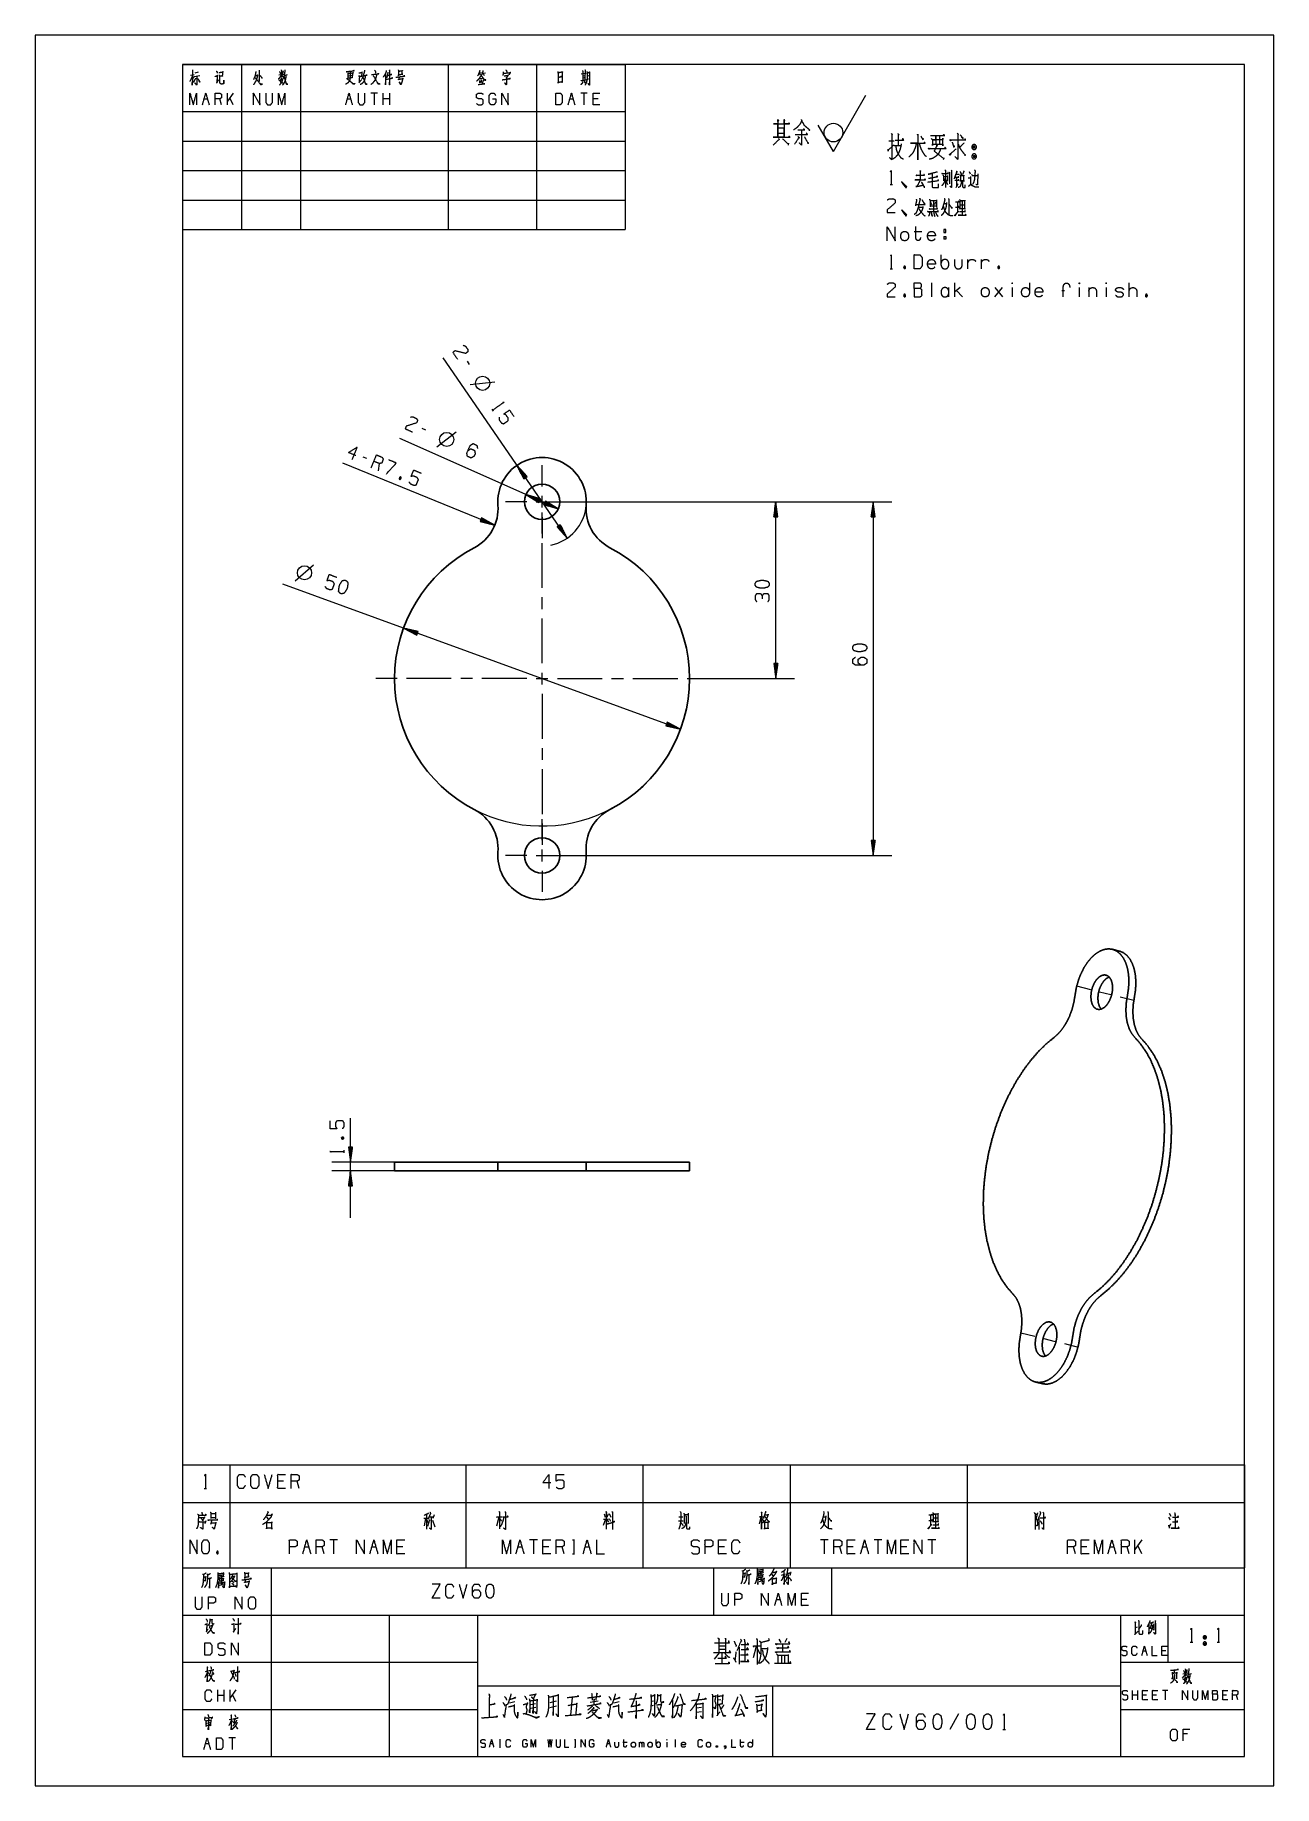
# Model space of a CAD drawing. Header units: millimetres. Extents: x 0 to 210, y 0 to 297.
import ezdxf

# ---------------------------------------------------------------- set-up
doc = ezdxf.new("R2010")
doc.units = ezdxf.units.MM
doc.layers.add('101', color=7, linetype='Continuous', true_color=0xffffff)

msp = doc.modelspace()

# ---------------------------------------------------------------- linework, layer by layer
at = {"layer": '101', "color": 133, "linetype": 'Continuous', "lineweight": 18}
for p, q in [((210, 297), (0, 297)), ((0, 297), (0, 0)), ((210, 0), (210, 297)), ((25, 292), (100, 292)), ((25, 292), (100, 292)), ((25, 292), (25, 264)), ((205, 292), (25, 292)), ((25, 292), (25, 5)), ((25, 292), (100, 292)), ((35, 292), (35, 264)), ((45, 292), (45, 264)), ((70, 292), (70, 264)), ((85, 292), (85, 264)), ((100, 292), (100, 264)), ((205, 5), (205, 292)), ((25, 284), (100, 284)), ((25, 279), (100, 279)), ((25, 274), (100, 274)), ((25, 269), (100, 269)), ((25, 264), (100, 264)), ((25, 37), (205, 37)), ((25, 37), (25, 5)), ((40, 37), (40, 5)), ((115, 37), (115, 29)), ((135, 37), (135, 29)), ((25, 29), (205, 29)), ((60, 29), (60, 5)), ((75, 29), (75, 5)), ((184, 29), (184, 5)), ((192, 29), (192, 21)), ((25, 21), (75, 21)), ((184, 21), (205, 21)), ((75, 17), (184, 17)), ((125, 17), (125, 5)), ((25, 13), (75, 13)), ((184, 13), (205, 13)), ((25, 5), (205, 5)), ((25, 5), (205, 5)), ((0, 0), (210, 0))]:
    msp.add_line(p, q, dxfattribs=at)
at = {"layer": '101', "color": 72, "linetype": 'Continuous', "lineweight": 18}
for p, q in [((26.34, 290.18), (26.96, 290.3)), ((26.7, 289.95), (26.92, 289.68)), ((26.99, 289.99), (27.95, 290.14)), ((27.13, 290.61), (27.71, 290.74)), ((41.34, 290.22), (42.13, 290.38)), ((42.25, 290.16), (42.79, 290.28)), ((53.17, 290.09), (53.7, 290.18)), ((54.91, 288.87), (55.37, 289.43)), ((75.25, 290.57), (75.67, 290.63)), ((75.35, 290.55), (75.45, 290.24)), ((75.83, 289.64), (75.37, 289.56)), ((75.82, 290.51), (76.35, 290.61)), ((75.98, 290.49), (76.11, 290.16)), ((92.56, 290.43), (93.43, 290.55)), ((92.84, 290.07), (93.11, 290.14)), ((92.86, 289.72), (93.09, 289.78)), ((93.6, 290.05), (93.85, 290.12)), ((28.66, 286.17), (29.22, 286.17)), ((31.62, 285.18), (31.34, 286.17)), ((33.59, 287.14), (32.63, 285.78)), ((32.63, 285.18), (32.63, 287.14)), ((33.59, 285.18), (33.04, 286.36)), ((52.94, 286.17), (53.49, 286.17)), ((58.02, 287.14), (56.9, 287.14)), ((57.46, 287.14), (57.46, 285.18)), ((59.02, 285.18), (59.02, 287.14)), ((60.14, 286.17), (59.02, 286.17)), ((60.14, 285.18), (60.14, 287.14)), ((90.65, 286.17), (91.2, 286.17)), ((93.6, 287.14), (92.49, 287.14)), ((93.05, 287.14), (93.05, 285.18)), ((95.45, 286.17), (94.61, 286.17)), ((144.71, 279.07), (145.61, 279.07)), ((145.61, 278.28), (146.75, 278.28)), ((154.95, 273.73), (155.09, 273.58)), ((155, 273.63), (155, 271.76)), ((155.28, 274.08), (155.43, 273.93)), ((158.32, 273.86), (158.53, 273.46)), ((144.92, 271.63), (145.35, 271.63)), ((153.99, 273.03), (154.67, 273.06)), ((154.35, 272.41), (154.67, 271.63)), ((158.18, 272.78), (158.49, 272.78)), ((149.78, 267.79), (150.45, 267.79)), ((151.72, 268.92), (152.81, 268.92)), ((151.73, 268.02), (152.81, 268.02)), ((151.81, 268.64), (152, 268.22)), ((152.28, 268.82), (152.28, 267.07)), ((152.64, 268.64), (152.46, 268.22)), ((152.81, 269.04), (152.81, 267.82)), ((154.06, 268.42), (154.49, 268.42)), ((156.34, 268.69), (156.34, 266.87)), ((156.78, 268.22), (157.56, 268.22)), ((149.02, 263.68), (150.34, 263.68)), ((154.06, 262.83), (154.06, 262.36)), ((154.06, 262.83), (154.4, 262.83)), ((153.57, 257.97), (153.57, 259.72)), ((158.12, 257.34), (158.12, 258.92)), ((160.4, 257.34), (160.4, 258.92)), ((144.92, 257.34), (145.35, 257.34)), ((147.32, 257.79), (147.48, 257.37)), ((163.26, 257.79), (163.42, 257.37)), ((147.32, 253.03), (147.48, 252.61)), ((151.96, 254.98), (151.96, 252.58)), ((154.89, 252.58), (154.89, 254.16)), ((155.85, 254.96), (155.85, 252.58)), ((156.8, 254.16), (155.85, 253.38)), ((157.19, 252.58), (156.18, 253.66)), ((162.68, 252.58), (164, 254.16)), ((162.68, 254.16), (164, 252.58)), ((165.62, 254.16), (165.62, 252.58)), ((174.48, 253.63), (174.06, 253.63)), ((177.01, 254.16), (177.01, 252.58)), ((178.61, 254.16), (178.61, 252.58)), ((181.56, 254.16), (181.56, 252.58)), ((185.44, 252.58), (185.44, 254.96)), ((188.3, 253.03), (188.46, 252.61)), ((73.67, 241.12), (73.29, 241.68)), ((73.77, 237.74), (77.91, 238.16)), ((77.44, 233.52), (77.68, 233.17)), ((66.24, 229.98), (65.62, 230.26)), ((68.09, 227.15), (71.4, 229.67)), ((56.26, 225.17), (55.64, 225.42)), ((58.22, 223.07), (58.37, 224.31)), ((61.91, 222.06), (61.89, 221.6)), ((44.07, 204.41), (47.19, 207.15)), ((51.92, 109.81), (52.35, 109.97)), ((52.37, 107.41), (52.37, 107.84)), ((25, 54.46), (33, 54.46)), ((25, 54.46), (25, 48.11)), ((33, 54.46), (33, 48.11)), ((33, 54.46), (73, 54.46)), ((73, 54.46), (73, 48.11)), ((73, 54.46), (103, 54.46)), ((103, 54.46), (128, 54.46)), ((103, 54.46), (103, 48.11)), ((128, 54.46), (158, 54.46)), ((128, 54.46), (128, 48.11)), ((158, 54.46), (205, 54.46)), ((158, 54.46), (158, 48.11)), ((205, 54.46), (205, 48.11)), ((42.14, 51.68), (41.13, 51.68)), ((44.75, 50.48), (44.41, 51.68)), ((25, 48.11), (33, 48.11)), ((25, 48.11), (25, 37)), ((28.67, 50.48), (29.09, 50.48)), ((33, 48.11), (73, 48.11)), ((33, 48.11), (33, 37)), ((73, 48.11), (73, 37)), ((73, 48.11), (103, 48.11)), ((103, 48.11), (103, 37)), ((103, 48.11), (128, 48.11)), ((128, 48.11), (128, 37)), ((128, 48.11), (158, 48.11)), ((158, 48.11), (205, 48.11)), ((158, 48.11), (158, 37)), ((205, 48.11), (205, 37)), ((29.76, 46.22), (30.58, 46.22)), ((29.76, 45.53), (30.58, 45.53)), ((29.95, 45.08), (29.76, 44.38)), ((29.81, 44.65), (30.59, 44.65)), ((30.59, 46.45), (30.59, 45.3)), ((39.23, 45.65), (39.55, 45.17)), ((65.88, 45.4), (66.64, 45.4)), ((66.21, 45.35), (65.95, 44.13)), ((66.35, 46.08), (66.35, 43.55)), ((66.39, 45.17), (66.6, 44.7)), ((66.87, 45.12), (66.55, 44)), ((66.78, 45.68), (67.56, 45.68)), ((66.8, 45.17), (66.94, 44.95)), ((67.38, 45.08), (67.79, 43.98)), ((67.63, 45.98), (67.45, 45.35)), ((78.6, 45.62), (78.21, 44.08)), ((78.74, 45.35), (79.04, 44.9)), ((96.72, 45.25), (96.32, 44.17)), ((96.37, 45.25), (97.18, 45.25)), ((96.49, 46.18), (96.62, 45.6)), ((96.87, 45.25), (97.18, 44.77)), ((97.15, 46.18), (96.94, 45.53)), ((97.31, 45.37), (97.52, 44.92)), ((97.33, 46.2), (97.61, 45.62)), ((109.06, 44.95), (109.87, 44.95)), ((109.15, 45.65), (109.82, 45.65)), ((110.1, 46.03), (110.7, 46.03)), ((110.7, 46.25), (110.7, 44.55)), ((123.02, 45.6), (122.74, 44.45)), ((133.6, 45.68), (134.03, 45.68)), ((151.81, 45.95), (151.81, 44.13)), ((152.25, 45.48), (153.03, 45.48)), ((169.52, 46.1), (169.87, 46.1)), ((170.17, 45.6), (170.17, 43.53)), ((170.84, 46.45), (171.02, 46.3)), ((192.12, 45.6), (192.42, 45.12)), ((192.21, 46.3), (192.51, 45.75)), ((51.28, 41.74), (49.94, 41.74)), ((50.61, 41.74), (50.61, 39.36)), ((85.14, 41.74), (83.8, 41.74)), ((84.47, 41.74), (84.47, 39.36)), ((91.12, 41.74), (91.46, 41.74)), ((91.3, 41.74), (91.3, 39.36)), ((134.45, 41.74), (133.11, 41.74)), ((133.78, 41.74), (133.78, 39.36)), ((143.56, 41.74), (142.21, 41.74)), ((142.88, 41.74), (142.88, 39.36)), ((152.66, 41.74), (151.32, 41.74)), ((151.99, 41.74), (151.99, 39.36)), ((186.41, 39.36), (186.41, 41.74)), ((187.58, 41.74), (186.41, 40.09)), ((30.85, 39.81), (30.99, 39.39)), ((45.72, 40.56), (46.39, 40.56)), ((49, 39.36), (48.67, 40.56)), ((57.1, 40.56), (57.77, 40.56)), ((62.33, 40.56), (61.32, 40.56)), ((81.86, 40.56), (82.53, 40.56)), ((87.08, 40.56), (86.08, 40.56)), ((89.7, 39.36), (89.36, 40.56)), ((91.12, 39.36), (91.46, 39.36)), ((93.24, 40.56), (93.91, 40.56)), ((116.85, 40.56), (115.84, 40.56)), ((136.73, 39.36), (136.39, 40.56)), ((138.67, 40.56), (137.66, 40.56)), ((140.27, 40.56), (140.94, 40.56)), ((147.77, 40.56), (146.76, 40.56)), ((176.37, 39.36), (176.04, 40.56)), ((178.31, 40.56), (177.31, 40.56)), ((182.19, 40.56), (182.87, 40.56)), ((185.48, 39.36), (185.14, 40.56)), ((187.58, 39.36), (186.91, 40.79)), ((25, 37), (33, 37)), ((33, 37), (73, 37)), ((73, 37), (103, 37)), ((103, 37), (128, 37)), ((123.01, 36.05), (123, 34.75)), ((126.51, 35.77), (127.23, 35.97)), ((128, 37), (158, 37)), ((158, 37), (205, 37)), ((31.29, 34.04), (31.83, 34.2)), ((31.58, 35.44), (31.57, 34.13)), ((122.72, 34.66), (123.26, 34.82)), ((125.68, 31.65), (126.27, 31.65)), ((130.8, 31.65), (129.91, 31.65)), ((186.57, 26.88), (186.89, 27.01)), ((126.09, 24.88), (126.43, 24.36)), ((126.67, 24.1), (126.67, 22.75)), ((127.41, 25.03), (127.12, 24.36)), ((195.81, 24.4), (196.24, 24.4)), ((200.37, 24.4), (200.79, 24.4)), ((115.98, 22.6), (115.1, 21.51)), ((115.92, 23.76), (117.01, 23.76)), ((115.95, 23.23), (117.04, 23.23)), ((116.43, 22.45), (116.43, 20.8)), ((119.36, 23.57), (119.36, 20.68)), ((122.25, 23.65), (121.75, 21.73)), ((122.41, 23.38), (122.86, 22.41)), ((123.04, 23.31), (124.1, 23.31)), ((125.88, 22.18), (127.57, 22.18)), ((126.51, 22.22), (126.51, 20.95)), ((127.04, 22.11), (127.04, 20.95)), ((127.65, 22.33), (127.65, 20.95)), ((187.83, 22.95), (188.27, 22.95)), ((191.67, 22.95), (191, 22.95)), ((29.41, 19.54), (28.85, 19.39)), ((29.22, 19.29), (29.42, 19.02)), ((194.57, 19.02), (195.36, 19.18)), ((195.48, 18.95), (196.02, 19.08)), ((30.96, 14.33), (30.96, 16.3)), ((32.07, 15.33), (30.96, 15.33)), ((32.07, 14.33), (32.07, 16.3)), ((34.05, 16.3), (33.08, 14.93)), ((33.08, 14.33), (33.08, 16.3)), ((34.05, 14.33), (33.49, 15.51)), ((91.04, 15.01), (90.77, 12.01)), ((186.03, 14.64), (186.03, 16.21)), ((186.92, 15.43), (186.03, 15.43)), ((186.92, 14.64), (186.92, 16.21)), ((188.4, 15.43), (187.73, 15.43)), ((190.09, 15.43), (189.43, 15.43)), ((192.01, 16.21), (191.12, 16.21)), ((191.57, 16.21), (191.57, 14.64)), ((201.97, 15.43), (201.31, 15.43)), ((203.89, 14.64), (203.67, 15.43)), ((80.43, 14.08), (81.33, 14.32)), ((84.04, 13.81), (84.82, 13.98)), ((84.04, 13.19), (84.87, 13.39)), ((87.26, 13.29), (88.38, 13.57)), ((88.33, 14.39), (87.28, 14.12)), ((94.09, 14.19), (95.45, 14.43)), ((98.11, 14.08), (99.01, 14.32)), ((104.82, 14.39), (104.43, 14.32)), ((104.79, 13.63), (104.43, 13.53)), ((112.96, 13.29), (112.11, 13.19)), ((112.11, 12.53), (112.96, 12.63)), ((113.64, 14.84), (113.45, 14.74)), ((116.23, 14.63), (115.72, 14.57)), ((156.54, 12.21), (155.06, 9.59)), ((29.11, 10.67), (29.64, 10.75)), ((33.49, 11.35), (32.92, 11.23)), ((33.28, 11.06), (33.47, 10.81)), ((164.05, 9.59), (164.52, 9.59)), ((28.89, 7.18), (29.45, 7.18)), ((33.97, 8.15), (32.86, 8.15)), ((33.41, 8.15), (33.41, 6.19)), ((77.2, 7.22), (77.57, 7.22)), ((78.7, 7.87), (78.89, 7.87)), ((78.7, 6.56), (78.89, 6.56)), ((78.8, 7.87), (78.8, 6.56)), ((91.43, 7.87), (91.62, 7.87)), ((91.43, 6.56), (91.62, 6.56)), ((91.53, 7.87), (91.53, 6.56)), ((97, 7.22), (97.37, 7.22)), ((99.65, 7.43), (100.38, 7.43)), ((102.48, 6.56), (102.48, 7.43)), ((105.3, 6.91), (105.3, 7.87)), ((107.09, 7.43), (107.09, 6.56)), ((108.5, 7.89), (108.5, 6.56)), ((119.45, 7.43), (120.18, 7.43)), ((195.32, 8.85), (194.63, 8.85))]:
    msp.add_line(p, q, dxfattribs=at)
at = {"layer": '101', "color": 163, "linetype": 'Continuous', "lineweight": 13}
for q in [(140.83, 286.78), (132.76, 281.71)]:
    msp.add_line((135.33, 277.26), q, dxfattribs=at)
at = {"layer": '101', "color": 22, "linetype": 'Continuous', "lineweight": 18}
for p, q in [((90.19, 211.66), (69.17, 242.22)), ((88.68, 216.62), (61.82, 228.57)), ((77.93, 213.86), (52.19, 224.35)), ((83.41, 222.11), (81.69, 224.01)), ((81.69, 224.01), (82.86, 221.73)), ((83.11, 221.91), (81.78, 223.84)), ((83.15, 221.94), (81.82, 223.87)), ((83.07, 221.88), (81.96, 223.49)), ((83.19, 221.96), (82.08, 223.58)), ((83.03, 221.85), (82.13, 223.15)), ((82.98, 221.82), (82.31, 222.8)), ((83.24, 221.99), (82.34, 223.29)), ((83.28, 222.02), (82.6, 223)), ((82.94, 221.79), (82.49, 222.45)), ((82.9, 221.76), (82.66, 222.11)), ((82.86, 221.73), (82.84, 221.76)), ((82.86, 221.73), (82.84, 221.76)), ((83.32, 222.05), (82.86, 222.71)), ((82.86, 221.73), (83.41, 222.11)), ((83.36, 222.08), (83.12, 222.42)), ((83.4, 222.11), (83.38, 222.14)), ((83.4, 222.11), (83.38, 222.14)), ((83.2, 219.05), (85.39, 217.72)), ((85.66, 218.33), (83.2, 219.05)), ((85.51, 218), (83.37, 218.95)), ((85.53, 218.05), (83.39, 219)), ((85.49, 217.95), (83.7, 218.75)), ((85.55, 218.09), (83.76, 218.89)), ((85.47, 217.91), (84.03, 218.55)), ((85.57, 218.14), (84.13, 218.78)), ((85.45, 217.86), (84.36, 218.34)), ((85.59, 218.18), (84.51, 218.67)), ((85.43, 217.81), (84.69, 218.14)), ((85.61, 218.23), (84.88, 218.56)), ((85.41, 217.77), (85.03, 217.94)), ((85.63, 218.28), (85.25, 218.45)), ((85.39, 217.72), (85.36, 217.73)), ((85.39, 217.72), (85.36, 217.73)), ((85.39, 217.72), (85.66, 218.33)), ((85.66, 218.32), (85.63, 218.34)), ((85.66, 218.32), (85.63, 218.34)), ((85.94, 217.83), (145.24, 217.83)), ((86.5, 217.95), (86.23, 217.34)), ((86.23, 217.35), (86.26, 217.33)), ((86.23, 217.35), (86.26, 217.33)), ((86.23, 217.34), (88.68, 216.62)), ((86.25, 217.39), (86.63, 217.22)), ((86.27, 217.44), (87, 217.11)), ((86.29, 217.49), (87.38, 217)), ((86.31, 217.53), (87.75, 216.89)), ((86.33, 217.58), (88.12, 216.78)), ((86.35, 217.62), (88.5, 216.67)), ((86.37, 217.67), (88.52, 216.72)), ((86.39, 217.72), (88.18, 216.92)), ((86.41, 217.76), (87.85, 217.12)), ((86.43, 217.81), (87.52, 217.33)), ((86.45, 217.86), (87.19, 217.53)), ((86.48, 217.9), (86.86, 217.73)), ((86.5, 217.95), (86.53, 217.94)), ((86.5, 217.95), (86.53, 217.94)), ((88.68, 216.62), (86.5, 217.95)), ((92.12, 217.83), (128.72, 217.83)), ((125.55, 217.83), (125.21, 215.29)), ((125.42, 215.29), (125.42, 216.87)), ((125.47, 215.29), (125.47, 217.26)), ((125.52, 215.29), (125.52, 217.64)), ((125.88, 215.29), (125.55, 217.83)), ((125.55, 187.83), (125.55, 217.83)), ((125.57, 215.29), (125.57, 217.64)), ((125.62, 215.29), (125.62, 217.26)), ((125.67, 215.29), (125.67, 216.87)), ((142.07, 217.83), (141.73, 215.29)), ((141.94, 215.29), (141.94, 216.87)), ((141.99, 215.29), (141.99, 217.26)), ((142.04, 215.29), (142.04, 217.64)), ((142.4, 215.29), (142.07, 217.83)), ((142.07, 217.83), (142.07, 157.83)), ((142.09, 215.29), (142.09, 217.64)), ((142.14, 215.29), (142.14, 217.26)), ((142.19, 215.29), (142.19, 216.87)), ((75.7, 215.13), (75.45, 214.51)), ((75.45, 214.51), (75.48, 214.5)), ((75.45, 214.51), (75.48, 214.5)), ((75.45, 214.51), (77.93, 213.86)), ((75.47, 214.56), (75.86, 214.4)), ((75.49, 214.6), (76.24, 214.3)), ((75.51, 214.65), (76.61, 214.2)), ((75.53, 214.7), (76.99, 214.1)), ((75.55, 214.75), (77.37, 214.01)), ((75.57, 214.79), (77.74, 213.91)), ((75.59, 214.84), (77.76, 213.95)), ((75.61, 214.89), (77.42, 214.15)), ((75.63, 214.93), (77.08, 214.34)), ((75.65, 214.98), (76.75, 214.53)), ((75.66, 215.03), (76.41, 214.72)), ((75.68, 215.08), (76.07, 214.92)), ((77.93, 213.86), (75.7, 215.13)), ((75.7, 215.12), (75.73, 215.11)), ((75.7, 215.12), (75.73, 215.11)), ((89.03, 213.94), (88.48, 213.56)), ((88.9, 213.85), (89.57, 212.87)), ((88.94, 213.88), (89.4, 213.22)), ((88.98, 213.91), (89.22, 213.56)), ((89.02, 213.94), (89.04, 213.91)), ((89.02, 213.94), (89.04, 213.91)), ((90.19, 211.66), (89.03, 213.94)), ((125.21, 215.29), (125.88, 215.29)), ((125.22, 215.29), (125.22, 215.33)), ((125.22, 215.29), (125.22, 215.33)), ((125.27, 215.29), (125.27, 215.71)), ((125.32, 215.29), (125.32, 216.1)), ((125.37, 215.29), (125.37, 216.48)), ((125.72, 215.29), (125.72, 216.48)), ((125.77, 215.29), (125.77, 216.1)), ((125.83, 215.29), (125.83, 215.71)), ((125.88, 215.29), (125.88, 215.33)), ((125.88, 215.29), (125.88, 215.33)), ((141.73, 215.29), (142.4, 215.29)), ((141.74, 215.29), (141.74, 215.33)), ((141.74, 215.29), (141.74, 215.33)), ((141.79, 215.29), (141.79, 215.71)), ((141.84, 215.29), (141.84, 216.1)), ((141.89, 215.29), (141.89, 216.48)), ((142.24, 215.29), (142.24, 216.48)), ((142.29, 215.29), (142.29, 216.1)), ((142.34, 215.29), (142.34, 215.71)), ((142.4, 215.29), (142.4, 215.33)), ((142.4, 215.29), (142.4, 215.33)), ((88.48, 213.56), (90.19, 211.66)), ((88.48, 213.56), (88.5, 213.53)), ((88.48, 213.56), (88.5, 213.53)), ((88.52, 213.59), (88.76, 213.25)), ((88.56, 213.62), (89.02, 212.96)), ((88.61, 213.65), (89.28, 212.67)), ((88.65, 213.68), (89.54, 212.38)), ((88.69, 213.71), (89.8, 212.09)), ((88.73, 213.73), (90.06, 211.8)), ((88.77, 213.76), (90.1, 211.83)), ((88.81, 213.79), (89.93, 212.18)), ((88.86, 213.82), (89.75, 212.52)), ((109.43, 179.28), (41.99, 203.83)), ((62.45, 196.39), (64.72, 195.2)), ((64.95, 195.83), (62.45, 196.39)), ((64.83, 195.49), (62.62, 196.3)), ((64.84, 195.54), (62.64, 196.34)), ((64.81, 195.45), (62.97, 196.12)), ((64.86, 195.59), (63.02, 196.26)), ((64.88, 195.64), (63.4, 196.17)), ((64.9, 195.68), (63.78, 196.09)), ((64.79, 195.4), (63.31, 195.94)), ((64.78, 195.35), (63.66, 195.76)), ((64.76, 195.3), (64, 195.58)), ((64.91, 195.73), (64.16, 196.01)), ((64.74, 195.25), (64.35, 195.4)), ((64.93, 195.78), (64.54, 195.92)), ((64.72, 195.21), (64.69, 195.22)), ((64.72, 195.21), (64.69, 195.22)), ((64.72, 195.2), (64.95, 195.83)), ((64.95, 195.83), (64.92, 195.84)), ((64.95, 195.83), (64.92, 195.84)), ((125.21, 190.37), (125.55, 187.83)), ((125.88, 190.37), (125.21, 190.37)), ((125.22, 190.37), (125.22, 190.34)), ((125.22, 190.37), (125.22, 190.34)), ((125.27, 190.37), (125.27, 189.96)), ((125.32, 190.37), (125.32, 189.57)), ((125.37, 190.37), (125.37, 189.19)), ((125.42, 190.37), (125.42, 188.8)), ((125.47, 190.37), (125.47, 188.41)), ((125.52, 190.37), (125.52, 188.03)), ((125.55, 187.83), (125.88, 190.37)), ((125.57, 190.37), (125.57, 188.03)), ((125.62, 190.37), (125.62, 188.41)), ((125.67, 190.37), (125.67, 188.8)), ((125.72, 190.37), (125.72, 189.19)), ((125.77, 190.37), (125.77, 189.57)), ((125.83, 190.37), (125.83, 189.96)), ((125.88, 190.37), (125.88, 190.34)), ((125.88, 190.37), (125.88, 190.34)), ((114.12, 187.83), (128.72, 187.83)), ((107.16, 180.47), (106.93, 179.84)), ((106.93, 179.84), (106.96, 179.83)), ((106.93, 179.84), (109.43, 179.28)), ((106.93, 179.84), (106.96, 179.83)), ((106.95, 179.89), (107.34, 179.75)), ((106.97, 179.94), (107.72, 179.66)), ((106.99, 179.99), (108.1, 179.58)), ((107, 180.03), (108.48, 179.5)), ((107.02, 180.08), (108.86, 179.41)), ((107.04, 180.13), (109.24, 179.33)), ((107.06, 180.18), (109.26, 179.37)), ((107.07, 180.22), (108.92, 179.55)), ((107.09, 180.27), (108.57, 179.73)), ((107.11, 180.32), (108.23, 179.91)), ((107.13, 180.37), (107.88, 180.09)), ((107.14, 180.42), (107.54, 180.27)), ((109.43, 179.28), (107.16, 180.47)), ((107.16, 180.46), (107.19, 180.45)), ((107.16, 180.46), (107.19, 180.45)), ((85.94, 157.83), (145.24, 157.83)), ((141.73, 160.37), (142.07, 157.83)), ((142.4, 160.37), (141.73, 160.37)), ((141.74, 160.37), (141.74, 160.34)), ((141.74, 160.37), (141.74, 160.34)), ((141.79, 160.37), (141.79, 159.96)), ((141.84, 160.37), (141.84, 159.57)), ((141.89, 160.37), (141.89, 159.19)), ((141.94, 160.37), (141.94, 158.8)), ((141.99, 160.37), (141.99, 158.41)), ((142.04, 160.37), (142.04, 158.03)), ((142.07, 157.83), (142.4, 160.37)), ((142.09, 160.37), (142.09, 158.03)), ((142.14, 160.37), (142.14, 158.41)), ((142.19, 160.37), (142.19, 158.8)), ((142.24, 160.37), (142.24, 159.19)), ((142.29, 160.37), (142.29, 159.57)), ((142.34, 160.37), (142.34, 159.96)), ((142.4, 160.37), (142.4, 160.34)), ((142.4, 160.37), (142.4, 160.34)), ((53.47, 96.38), (53.47, 113.29)), ((53.8, 108.36), (53.13, 108.36)), ((53.13, 108.36), (53.47, 105.82)), ((53.14, 108.36), (53.14, 108.33)), ((53.14, 108.36), (53.14, 108.33)), ((53.19, 108.36), (53.19, 107.94)), ((53.24, 108.36), (53.24, 107.56)), ((53.29, 108.36), (53.29, 107.17)), ((53.34, 108.36), (53.34, 106.79)), ((53.39, 108.36), (53.39, 106.4)), ((53.44, 108.36), (53.44, 106.01)), ((53.47, 105.82), (53.8, 108.36)), ((53.49, 108.36), (53.49, 106.01)), ((53.54, 108.36), (53.54, 106.4)), ((53.59, 108.36), (53.59, 106.79)), ((53.64, 108.36), (53.64, 107.17)), ((53.7, 108.36), (53.7, 107.56)), ((53.75, 108.36), (53.75, 107.94)), ((53.8, 108.36), (53.8, 108.33)), ((53.8, 108.36), (53.8, 108.33)), ((60.94, 105.82), (50.29, 105.82)), ((60.94, 104.32), (50.29, 104.32)), ((53.47, 104.32), (53.13, 101.78)), ((53.44, 101.78), (53.44, 104.13)), ((53.8, 101.78), (53.47, 104.32)), ((53.49, 101.78), (53.49, 104.13)), ((53.13, 101.78), (53.8, 101.78)), ((53.14, 101.78), (53.14, 101.81)), ((53.14, 101.78), (53.14, 101.81)), ((53.19, 101.78), (53.19, 102.2)), ((53.24, 101.78), (53.24, 102.58)), ((53.29, 101.78), (53.29, 102.97)), ((53.34, 101.78), (53.34, 103.36)), ((53.39, 101.78), (53.39, 103.74)), ((53.54, 101.78), (53.54, 103.74)), ((53.59, 101.78), (53.59, 103.36)), ((53.64, 101.78), (53.64, 102.97)), ((53.7, 101.78), (53.7, 102.58)), ((53.75, 101.78), (53.75, 102.2)), ((53.8, 101.78), (53.8, 101.81)), ((53.8, 101.78), (53.8, 101.81))]:
    msp.add_line(p, q, dxfattribs=at)
at = {"layer": '101', "color": 151, "linetype": 'Continuous', "lineweight": 18}
for p, q in [((85.94, 220.43), (85.94, 224.01)), ((83.35, 217.83), (79.77, 217.83)), ((84.94, 217.83), (86.94, 217.83)), ((85.94, 216.83), (85.94, 218.84)), ((88.53, 217.83), (92.12, 217.83)), ((85.94, 212.83), (85.94, 216.01)), ((85.94, 215.24), (85.94, 211.66)), ((85.94, 212.42), (85.94, 214.42)), ((85.94, 203.22), (85.94, 210.83)), ((85.94, 199.62), (85.94, 201.63)), ((85.94, 190.43), (85.94, 198.04)), ((60.94, 187.83), (57.77, 187.83)), ((61.36, 187.83), (59.35, 187.83)), ((70.56, 187.83), (62.95, 187.83)), ((74.15, 187.83), (72.15, 187.83)), ((83.35, 187.83), (75.74, 187.83)), ((84.94, 187.83), (86.94, 187.83)), ((85.94, 186.83), (85.94, 188.84)), ((88.53, 187.83), (96.14, 187.83)), ((97.73, 187.83), (99.74, 187.83)), ((101.32, 187.83), (108.93, 187.83)), ((110.52, 187.83), (112.53, 187.83)), ((110.94, 187.83), (114.12, 187.83)), ((85.94, 185.24), (85.94, 177.63)), ((85.94, 176.05), (85.94, 174.04)), ((85.94, 172.45), (85.94, 164.84)), ((85.94, 160.43), (85.94, 164.01)), ((85.94, 163.25), (85.94, 161.25)), ((85.94, 162.83), (85.94, 159.66)), ((83.35, 157.83), (79.77, 157.83)), ((84.94, 157.83), (86.94, 157.83)), ((85.94, 156.83), (85.94, 158.84)), ((88.53, 157.83), (92.12, 157.83)), ((85.94, 155.24), (85.94, 151.66)), ((176.54, 135.7), (178.88, 135.12)), ((180.43, 134.73), (182.37, 134.25)), ((183.91, 133.87), (186.26, 133.29)), ((167.1, 76.85), (169.44, 76.27)), ((170.98, 75.89), (172.93, 75.41)), ((174.47, 75.03), (176.82, 74.45))]:
    msp.add_line(p, q, dxfattribs=at)
at = {"layer": '101', "color": 251, "linetype": 'Continuous', "lineweight": 25}
for p, q in [((183.79, 141.63), (182.61, 141.92)), ((60.94, 105.82), (60.94, 104.32)), ((78.44, 105.82), (78.44, 104.32)), ((93.44, 104.32), (93.44, 105.82)), ((110.94, 104.32), (110.94, 105.82)), ((169.57, 68.51), (170.75, 68.22))]:
    msp.add_line(p, q, dxfattribs=at)
at = {"layer": '101', "color": 163, "linetype": 'Continuous', "lineweight": 13}
msp.add_circle((135.33, 280.45), 1.58, dxfattribs=at)
at = {"layer": '101', "color": 72, "linetype": 'Continuous', "lineweight": 18}
for centre in [(75.87, 237.93), (69.78, 228.4), (45.67, 205.78)]:
    msp.add_circle(centre, 1.2, dxfattribs=at)
at = {"layer": '101', "color": 251, "linetype": 'Continuous', "lineweight": 25}
for centre in [(85.94, 217.83), (85.94, 157.83)]:
    msp.add_circle(centre, 3, dxfattribs=at)
for centre, radius, start, end in [((85.94, 217.83), 7.5, 355.619, 184.381), ((70.99, 216.69), 7.5, 297.3994, 4.381), ((100.9, 216.69), 7.5, 175.619, 242.6006), ((85.94, 187.83), 25, 117.3994, 242.6006), ((85.94, 187.83), 25, 297.3994, 62.6006), ((70.99, 158.98), 7.5, 355.619, 62.6006), ((100.9, 158.98), 7.5, 117.3994, 184.381), ((85.94, 157.83), 7.5, 175.619, 4.381)]:
    msp.add_arc(centre, radius, start, end, dxfattribs=at)
at = {"layer": '101', "color": 22, "linetype": 'Continuous', "lineweight": 18}
for centre, radius, start, end in [((85.94, 217.83), 7.5, 281.5738, 355.619), ((85.94, 187.83), 25, 242.6006, 347.2378)]:
    msp.add_arc(centre, radius, start, end, dxfattribs=at)
at = {"layer": '101', "color": 72, "linetype": 'Continuous', "lineweight": 18}
for points, knots in [([(26.67, 291.07), (26.66, 288.89), (26.63, 288.5), (26.61, 288.71), (26.64, 288.94)], [0, 0, 0.723303, 0.854546, 0.923601, 1, 1]), ([(41.73, 291.07), (41.76, 290.92), (41.76, 289.78), (41.73, 289.93), (41.76, 290.05)], [0, 0, 0.094654, 0.823636, 0.91829, 1, 1]), ([(42.33, 291.11), (42.33, 290.98), (42.32, 290.76), (42.27, 290.47), (42.23, 290.16), (42.17, 289.91), (42.1, 289.68), (42.08, 289.62)], [0, 0, 0.081852, 0.232243, 0.425429, 0.63211, 0.800313, 0.957953, 1, 1]), ([(60.08, 291.07), (60.12, 290.98), (60.09, 291.03), (60.11, 288.54), (60.09, 288.73), (60.11, 289.04)], [0, 0, 0.029975, 0.04619, 0.840789, 0.900562, 1, 1]), ([(61.57, 291.07), (61.63, 290.82), (61.63, 290.09), (61.63, 290.28), (62.33, 290.38), (62.21, 290.38), (62.24, 290.9), (62.26, 290.98), (62.29, 290.92), (62.19, 290.9), (61.63, 290.82)], [0, 0, 0.076614, 0.294117, 0.350048, 0.563214, 0.598361, 0.753971, 0.779215, 0.799829, 0.831205, 1, 1]), ([(79.78, 291.09), (79.89, 290.96), (79.93, 290.86), (79.96, 290.69)], [0, 0, 0.364604, 0.619196, 1, 1]), ([(93.21, 291.11), (93.24, 290.98), (93.19, 289.37)], [0, 0, 0.073211, 1, 1]), ([(26.67, 290.16), (26.6, 289.91), (26.48, 289.62), (26.35, 289.35), (26.23, 289.14)], [0, 0, 0.233514, 0.515368, 0.78555, 1, 1]), ([(27.18, 289.66), (27.17, 289.58), (26.86, 288.96)], [0, 0, 0.108202, 1, 1]), ([(27.37, 289.99), (27.42, 289.87), (27.42, 288.83), (27.4, 288.6), (27.39, 288.52), (27.11, 288.85), (27.39, 288.56)], [0, 0, 0.056947, 0.504404, 0.603051, 0.639405, 0.826366, 1, 1]), ([(27.61, 289.58), (27.87, 289.16), (27.92, 289), (27.81, 289.27)], [0, 0, 0.516563, 0.696901, 1, 1]), ([(30.53, 289.99), (30.92, 290.09), (30.86, 290.16), (30.83, 288.96), (30.77, 288.83), (31.12, 289.41)], [0, 0, 0.158008, 0.19221, 0.673433, 0.728446, 1, 1]), ([(30.7, 290.88), (30.87, 290.72), (30.92, 290.63), (30.92, 290.53), (30.9, 290.67)], [0, 0, 0.413146, 0.573572, 0.750721, 1, 1]), ([(31.19, 290.63), (31.87, 290.74), (31.82, 290.8), (31.73, 290.05), (31.82, 290.05), (31.25, 289.99)], [0, 0, 0.313958, 0.349012, 0.694882, 0.735357, 1, 1]), ([(31.22, 290.22), (31.25, 289.91), (31.25, 289.2), (31.27, 288.98), (31.3, 288.87), (31.34, 288.81), (31.41, 288.77), (31.53, 288.75), (31.66, 288.73), (32.03, 288.79), (32, 289.33), (32, 288.79)], [0, 0, 0.097093, 0.316208, 0.387239, 0.42073, 0.444406, 0.470581, 0.507596, 0.549105, 0.664641, 0.832445, 1, 1]), ([(37.43, 290.84), (37.42, 290.72), (37.34, 290.3), (37.26, 290.01), (37.18, 289.8), (37.09, 289.6), (37.01, 289.43)], [0, 0, 0.084498, 0.36853, 0.573114, 0.721457, 0.873368, 1, 1]), ([(37.28, 290.09), (37.75, 290.18), (37.71, 290.22), (37.68, 290.03), (37.62, 289.76), (37.56, 289.6), (37.48, 289.37), (37.4, 289.18), (37.28, 288.98), (37.2, 288.81), (37.02, 288.56)], [0, 0, 0.202443, 0.228131, 0.308408, 0.425631, 0.500403, 0.604281, 0.689483, 0.790714, 0.870506, 1, 1]), ([(37.28, 289.8), (38.22, 288.62), (38.56, 288.65), (38.54, 288.65), (38.24, 288.67), (38.08, 288.81)], [0, 0, 0.632183, 0.773704, 0.779845, 0.909108, 1, 1]), ([(37.97, 291.05), (38.02, 290.94), (38, 290.84), (37.99, 289.12), (37.97, 289.23), (38, 289.45)], [0, 0, 0.049543, 0.095606, 0.852767, 0.898838, 1, 1]), ([(38.1, 290.16), (38.13, 290.14), (38.4, 289.8), (38.47, 289.68)], [0, 0, 0.059448, 0.761031, 1, 1]), ([(41.75, 290.24), (41.62, 290.01), (41.48, 289.8), (41.35, 289.64), (41.22, 289.49)], [0, 0, 0.287221, 0.555142, 0.786181, 1, 1]), ([(41.34, 289.31), (41.97, 289.45), (41.98, 289.64), (41.98, 289.56), (41.91, 289.31), (41.81, 289.04), (41.7, 288.83), (41.59, 288.71), (41.48, 288.58), (41.41, 288.52)], [0, 0, 0.30447, 0.39258, 0.431622, 0.553714, 0.689469, 0.798362, 0.878841, 0.954752, 1, 1]), ([(41.43, 290.8), (41.56, 290.57), (41.59, 290.43)], [0, 0, 0.640221, 1, 1]), ([(41.72, 289.66), (41.56, 289.08), (41.66, 289.04), (41.78, 289), (41.89, 288.94), (42.04, 288.85)], [0, 0, 0.5291, 0.62629, 0.735524, 0.852093, 1, 1]), ([(41.76, 290.2), (41.94, 290.07), (42.03, 289.97)], [0, 0, 0.613122, 1, 1]), ([(42.03, 290.92), (42.03, 290.82), (41.91, 290.34)], [0, 0, 0.174301, 1, 1]), ([(42.54, 290.16), (42.49, 289.8), (42.45, 289.56), (42.41, 289.35), (42.35, 289.16), (42.23, 288.91), (42.13, 288.73), (42.01, 288.56), (41.92, 288.48)], [0, 0, 0.19438, 0.332636, 0.448614, 0.555649, 0.70616, 0.822692, 0.933847, 1, 1]), ([(42.22, 289.89), (42.25, 289.85), (42.39, 289.27), (42.49, 289), (42.6, 288.71), (42.63, 288.65), (42.85, 288.67), (42.63, 288.69), (42.55, 288.81)], [0, 0, 0.026721, 0.341749, 0.493483, 0.655465, 0.691641, 0.80784, 0.924039, 1, 1]), ([(53.44, 290.84), (53.42, 290.18), (53.41, 289.85), (53.39, 289.66), (53.38, 289.56), (53.36, 289.43), (53.32, 289.31), (53.27, 289.2), (53.14, 289.02), (53, 288.85), (52.79, 288.73), (52.69, 288.67), (52.65, 288.65)], [0, 0, 0.263783, 0.395771, 0.470171, 0.511786, 0.56157, 0.614019, 0.658777, 0.749614, 0.837596, 0.932985, 0.980677, 1, 1]), ([(52.76, 290.82), (52.82, 290.78), (52.85, 290.8), (54.11, 290.94), (54.07, 290.96), (53.92, 290.92)], [0, 0, 0.045522, 0.068286, 0.872626, 0.90344, 1, 1]), ([(52.82, 289.6), (52.89, 289.6), (53.17, 289.37), (53.41, 289.16), (53.63, 288.98), (53.9, 288.71), (54.23, 288.75), (53.92, 288.71), (53.82, 288.79)], [0, 0, 0.033467, 0.197839, 0.340788, 0.472468, 0.649452, 0.797921, 0.939753, 1, 1]), ([(53, 290.59), (53.04, 290.41), (53.04, 289.66), (53.03, 289.7), (53.89, 289.85), (53.8, 289.85), (53.89, 290.63), (53.92, 290.57), (53.87, 290.53), (53.04, 290.43)], [0, 0, 0.051663, 0.252803, 0.264656, 0.500971, 0.524672, 0.738301, 0.756829, 0.773117, 1, 1]), ([(54.88, 290.57), (55.47, 290.67), (55.41, 290.74), (55.34, 290.01), (55.41, 290.01), (54.97, 289.93), (54.94, 290.12), (54.97, 289.89), (54.96, 288.96)], [0, 0, 0.181366, 0.207406, 0.429567, 0.451891, 0.588199, 0.645735, 0.715777, 1, 1]), ([(55.98, 290.12), (55.98, 289.99), (55.92, 289.66), (55.86, 289.47), (55.81, 289.31), (55.73, 289.16), (55.65, 289.02), (55.54, 288.87), (55.31, 288.67), (55.13, 288.58)], [0, 0, 0.067236, 0.249298, 0.354996, 0.450079, 0.537949, 0.629663, 0.725721, 0.894899, 1, 1]), ([(55.85, 291.05), (55.82, 290.8), (55.73, 290.47), (55.62, 290.12), (55.53, 289.89), (55.47, 289.72), (55.41, 289.58)], [0, 0, 0.162457, 0.385014, 0.625897, 0.784413, 0.898493, 1, 1]), ([(55.54, 289.8), (55.59, 289.78), (56.04, 288.67), (56.32, 288.65), (56.06, 288.71), (55.98, 288.83)], [0, 0, 0.024909, 0.644018, 0.787117, 0.926016, 1, 1]), ([(55.62, 290.07), (56.27, 290.2), (56.2, 290.22), (56.08, 290.18)], [0, 0, 0.769962, 0.857327, 1, 1]), ([(57.88, 290.32), (57.88, 290.2), (57.81, 289.91), (57.74, 289.68), (57.65, 289.43), (57.52, 289.23), (57.5, 289.18), (57.42, 289.08), (57.31, 288.94), (57.18, 288.81), (57.06, 288.69), (56.93, 288.58)], [0, 0, 0.060656, 0.206644, 0.323463, 0.452143, 0.571976, 0.593424, 0.659716, 0.74639, 0.834816, 0.918178, 1, 1]), ([(57.02, 290.28), (58.29, 290.43), (58.21, 290.45), (58.12, 290.41)], [0, 0, 0.872478, 0.933903, 1, 1]), ([(57.34, 290.05), (57.4, 290.01), (58.1, 288.75), (58.43, 288.69), (58.12, 288.77), (58.02, 288.89)], [0, 0, 0.030854, 0.652647, 0.79375, 0.930716, 1, 1]), ([(57.56, 291.03), (57.66, 290.84), (57.71, 290.72), (57.74, 290.59)], [0, 0, 0.450481, 0.729637, 1, 1]), ([(59.55, 290.98), (59.48, 290.72), (59.38, 290.47), (59.26, 290.24), (59.14, 290.05), (59, 289.85)], [0, 0, 0.21836, 0.428744, 0.629221, 0.801494, 1, 1]), ([(59.38, 290.41), (59.39, 289.16), (59.39, 288.56), (59.38, 288.69), (59.39, 288.91)], [0, 0, 0.565717, 0.839123, 0.896086, 1, 1]), ([(59.57, 289.49), (60.61, 289.7), (60.53, 289.72), (60.4, 289.66)], [0, 0, 0.826976, 0.886334, 1, 1]), ([(59.8, 290.72), (59.76, 290.38), (59.7, 290.09), (59.64, 289.89), (59.6, 289.76)], [0, 0, 0.34211, 0.644851, 0.86512, 1, 1]), ([(59.8, 290.14), (60.47, 290.32), (60.4, 290.32), (60.28, 290.26)], [0, 0, 0.772509, 0.853435, 1, 1]), ([(61.18, 289.87), (61.37, 289.87), (61.75, 289.91), (62.68, 290.05), (62.58, 290.07), (62.43, 290.03)], [0, 0, 0.10704, 0.322386, 0.855626, 0.914427, 1, 1]), ([(61.73, 289.91), (61.63, 289.41), (61.6, 289.49), (62.38, 289.62), (62.33, 289.7), (62.33, 289.62), (62.24, 289.27), (62.19, 289.04), (62.11, 288.85), (62.05, 288.71), (62.01, 288.6), (61.98, 288.58), (61.72, 289.06), (62, 288.62)], [0, 0, 0.13637, 0.159981, 0.371157, 0.396349, 0.418604, 0.516111, 0.579311, 0.63312, 0.675133, 0.705357, 0.714996, 0.861275, 1, 1]), ([(75.64, 290.3), (75.63, 290.2), (75.39, 289.83), (75.38, 289.78), (75.26, 289.6), (75.06, 289.37), (74.85, 289.16)], [0, 0, 0.074337, 0.387309, 0.418539, 0.575027, 0.79286, 1, 1]), ([(75.37, 290.98), (75.35, 290.84), (75.23, 290.53), (75.13, 290.28), (75.01, 290.07)], [0, 0, 0.148006, 0.485257, 0.758321, 1, 1]), ([(75.12, 288.62), (76.23, 288.73), (76.16, 288.73), (75.99, 288.71)], [0, 0, 0.825897, 0.879998, 1, 1]), ([(75.31, 289.27), (75.38, 289), (75.38, 288.87), (75.37, 289.04)], [0, 0, 0.489807, 0.707975, 1, 1]), ([(75.58, 289.43), (75.64, 289.12), (75.61, 288.96), (75.61, 289.18)], [0, 0, 0.443891, 0.680119, 1, 1]), ([(75.61, 290.16), (76.2, 289.37), (76.43, 289.37), (76.2, 289.39), (76.08, 289.54)], [0, 0, 0.599324, 0.742451, 0.886135, 1, 1]), ([(75.91, 290.98), (75.92, 290.88), (75.75, 290.3)], [0, 0, 0.147218, 1, 1]), ([(75.95, 289.41), (75.95, 289.27), (75.77, 288.69)], [0, 0, 0.19307, 1, 1]), ([(79.2, 289.41), (80.57, 289.6), (80.49, 289.62), (80.28, 289.56)], [0, 0, 0.820202, 0.873508, 1, 1]), ([(79.34, 290.74), (79.34, 290.51), (79.33, 290.34), (79.3, 290.22), (79.27, 290.12)], [0, 0, 0.361949, 0.626223, 0.829034, 1, 1]), ([(79.34, 290.49), (80.57, 290.63), (80.56, 290.67), (80.37, 290.26)], [0, 0, 0.712481, 0.737756, 1, 1]), ([(79.49, 290.07), (80.25, 290.18), (80.21, 290.24), (79.92, 289.72)], [0, 0, 0.533866, 0.586729, 1, 1]), ([(79.87, 289.87), (79.9, 289.76), (79.93, 289.64), (79.94, 289.43), (79.94, 289), (79.93, 288.85), (79.9, 288.65), (79.86, 288.52), (79.64, 288.87), (79.87, 288.56)], [0, 0, 0.049623, 0.1085, 0.204239, 0.404798, 0.471991, 0.568442, 0.629223, 0.820578, 1, 1]), ([(88.61, 290.8), (88.64, 290.59), (88.66, 290.14), (88.67, 289.66), (88.67, 289.6), (88.67, 288.83), (88.67, 288.98), (89.24, 289.1), (89.36, 288.96), (89.39, 289.14), (89.39, 289.39), (89.4, 289.87), (89.42, 290.36), (89.42, 290.78), (89.43, 290.72), (88.66, 290.57)], [0, 0, 0.037589, 0.119519, 0.205166, 0.216331, 0.354043, 0.380097, 0.485125, 0.518622, 0.552532, 0.597196, 0.682843, 0.77221, 0.846648, 0.858119, 1, 1]), ([(88.67, 289.83), (89.24, 289.95), (89.18, 289.97), (89.05, 289.89)], [0, 0, 0.728512, 0.805958, 1, 1]), ([(92.52, 289.25), (93.43, 289.41), (93.38, 289.43), (93.33, 289.37)], [0, 0, 0.873246, 0.919206, 1, 1]), ([(92.86, 289.12), (92.84, 289.02), (92.73, 288.81), (92.62, 288.67), (92.52, 288.56)], [0, 0, 0.157085, 0.51447, 0.781154, 1, 1]), ([(92.8, 290.98), (92.83, 290.86), (92.83, 289.31)], [0, 0, 0.075954, 1, 1]), ([(93.09, 289.18), (93.25, 288.94), (93.25, 288.83), (93.19, 289.02)], [0, 0, 0.497679, 0.671694, 1, 1]), ([(93.55, 290.82), (93.59, 290.59), (93.59, 290.14), (93.57, 289.64), (93.55, 289.33), (93.47, 289), (93.38, 288.79), (93.22, 288.48)], [0, 0, 0.096217, 0.285187, 0.491418, 0.620825, 0.76157, 0.854869, 1, 1]), ([(93.57, 289.52), (93.6, 289.52), (93.84, 289.58)], [0, 0, 0.107799, 1, 1]), ([(93.59, 290.57), (94.03, 290.67), (93.98, 290.74), (93.98, 290.05), (94, 289.12), (93.98, 288.77), (93.97, 288.56), (93.95, 288.5), (93.74, 288.77), (93.94, 288.58)], [0, 0, 0.13308, 0.155522, 0.357051, 0.631901, 0.735808, 0.797028, 0.815849, 0.918301, 1, 1]), ([(26.26, 285.18), (26.26, 287.14), (26.82, 285.18), (27.37, 287.14), (27.37, 285.18)], [0, 0, 0.245192, 0.5, 0.754808, 1, 1]), ([(30.51, 285.18), (30.51, 287.14), (31.34, 287.14), (31.62, 286.96), (31.62, 286.36), (31.34, 286.17), (30.51, 286.17)], [0, 0, 0.400952, 0.571035, 0.639278, 0.761676, 0.829917, 1, 1]), ([(37.01, 285.18), (37.01, 287.14), (38.12, 285.18), (38.12, 287.14)], [0, 0, 0.317574, 0.682426, 1, 1]), ([(39.13, 287.14), (39.13, 285.57), (39.39, 285.18), (39.95, 285.18), (40.24, 285.57), (40.24, 287.14)], [0, 0, 0.337152, 0.438599, 0.557781, 0.662848, 1, 1]), ([(41.25, 285.18), (41.25, 287.14), (41.81, 285.18), (42.36, 287.14), (42.36, 285.18)], [0, 0, 0.245192, 0.5, 0.754808, 1, 1]), ([(54.78, 287.14), (54.78, 285.57), (55.05, 285.18), (55.6, 285.18), (55.89, 285.57), (55.89, 287.14)], [0, 0, 0.337152, 0.438599, 0.557781, 0.662848, 1, 1]), ([(74.85, 285.36), (75.13, 285.18), (75.7, 285.18), (75.98, 285.39), (75.98, 285.97), (75.7, 286.17), (75.15, 286.17), (74.85, 286.36), (74.85, 286.96), (75.15, 287.14), (75.7, 287.14), (75.98, 286.96)], [0, 0, 0.068035, 0.184054, 0.254521, 0.372333, 0.442799, 0.555843, 0.626367, 0.748393, 0.81892, 0.931964, 1, 1]), ([(77.55, 286.17), (78.1, 286.17), (78.1, 285.57), (77.82, 285.18), (77.25, 285.18), (76.97, 285.57), (76.97, 286.75), (77.27, 287.14), (77.81, 287.14), (78.09, 286.75)], [0, 0, 0.103295, 0.214797, 0.304261, 0.410274, 0.499739, 0.718892, 0.809956, 0.910533, 1, 1]), ([(79.11, 285.18), (79.11, 287.14), (80.22, 285.18), (80.22, 287.14)], [0, 0, 0.317574, 0.682426, 1, 1]), ([(88.25, 285.18), (89.07, 285.18), (89.36, 285.57), (89.36, 286.75), (89.07, 287.14), (88.25, 287.14), (88.25, 285.18)], [0, 0, 0.142133, 0.227159, 0.431787, 0.516817, 0.65895, 1, 1]), ([(90.37, 285.18), (90.93, 287.14), (91.48, 285.18)], [0, 0, 0.5, 1, 1]), ([(95.73, 285.18), (94.61, 285.18), (94.61, 287.14), (95.73, 287.14)], [0, 0, 0.265389, 0.734611, 1, 1]), ([(125.9, 282.65), (126.08, 282.5), (125.92, 282.35), (125.92, 282.65), (125.92, 279.65), (125.92, 281.94), (125.15, 281.94), (127.88, 281.94), (126.96, 281.94), (126.96, 282.61), (126.96, 279.65), (126.96, 281.22), (125.9, 281.22), (125.9, 280.36), (126.96, 280.36), (126.96, 279.65), (125.1, 279.65), (127.96, 279.65), (127.83, 279.84), (127.7, 279.65)], [0, 0, 0.009716, 0.018619, 0.030835, 0.152988, 0.24613, 0.277436, 0.388628, 0.426411, 0.453896, 0.574522, 0.638652, 0.681833, 0.716952, 0.760133, 0.789144, 0.864711, 0.9813, 0.99065, 1, 1]), ([(126.98, 282.42), (127.12, 282.54), (126.96, 282.65)], [0, 0, 0.471547, 1, 1]), ([(129.87, 282.65), (130.03, 282.5), (129.95, 282.54), (129.79, 282.09), (129.52, 281.71), (129.2, 281.37), (128.91, 281.11), (128.54, 280.89)], [0, 0, 0.086309, 0.12102, 0.309422, 0.490699, 0.673786, 0.828669, 1, 1]), ([(129.92, 282.42), (130.13, 282.12), (130.32, 281.75), (130.69, 281.41), (131.14, 281.04), (131.27, 280.92), (131.3, 280.92), (131.19, 280.77)], [0, 0, 0.162725, 0.348029, 0.570221, 0.829897, 0.906896, 0.918637, 1, 1]), ([(126.03, 279.42), (126.13, 279.24), (126.11, 279.31), (125.1, 278.3)], [0, 0, 0.125003, 0.171161, 1, 1]), ([(126.72, 279.42), (127.7, 278.45), (127.7, 278.64), (127.65, 278.3)], [0, 0, 0.723289, 0.821344, 1, 1]), ([(127.65, 281.94), (127.78, 282.12), (127.86, 281.94)], [0, 0, 0.529964, 1, 1]), ([(129.31, 279.8), (129.55, 279.54), (129.5, 279.65), (128.75, 278.49)], [0, 0, 0.190888, 0.257814, 1, 1]), ([(128.83, 280.14), (130.93, 280.14), (130.79, 280.36), (130.66, 280.06)], [0, 0, 0.780473, 0.877784, 1, 1]), ([(129.31, 280.89), (130.5, 280.89), (130.32, 281.07), (130.19, 280.89)], [0, 0, 0.707414, 0.863844, 1, 1]), ([(129.92, 280.89), (129.92, 278.3), (129.55, 278.71)], [0, 0, 0.823411, 1, 1]), ([(130.42, 279.72), (131.03, 278.64), (131.06, 278.79), (131.01, 278.56)], [0, 0, 0.76477, 0.858208, 1, 1]), ([(145.11, 280.31), (145.32, 280.08), (145.21, 280.23), (145.21, 275.88), (144.84, 276.18)], [0, 0, 0.058121, 0.092648, 0.910291, 1, 1]), ([(145.82, 279.18), (147.23, 279.18), (147.1, 279.44), (146.96, 279.22)], [0, 0, 0.716782, 0.866788, 1, 1]), ([(146.22, 280.31), (146.46, 280.08), (146.33, 280.16), (146.33, 278.32)], [0, 0, 0.1415, 0.207212, 1, 1]), ([(149.53, 280.16), (149.77, 280.04), (149.66, 280.08), (149.66, 275.84), (149.66, 278.66), (148.39, 278.66), (150.88, 278.66), (150.75, 278.84), (150.7, 278.66)], [0, 0, 0.022711, 0.032395, 0.397208, 0.63934, 0.7489, 0.963455, 0.983224, 1, 1]), ([(150.14, 279.86), (150.51, 279.22), (150.59, 279.37), (150.41, 279.44)], [0, 0, 0.666, 0.819274, 1, 1]), ([(151.78, 279.93), (154.19, 279.93), (154.06, 280.12), (153.9, 279.93)], [0, 0, 0.835356, 0.914863, 1, 1]), ([(151.91, 279.44), (152.12, 279.26), (152.12, 278.28), (152.12, 278.47), (153.9, 278.47), (153.9, 278.21), (153.9, 279.52), (153.9, 279.22), (152.04, 279.22), (152.71, 279.22), (152.71, 279.89), (152.71, 278.47), (153.37, 278.47), (153.37, 279.86)], [0, 0, 0.024061, 0.106928, 0.122864, 0.273836, 0.296146, 0.407697, 0.433193, 0.590926, 0.647259, 0.704628, 0.825741, 0.882074, 1, 1]), ([(155.3, 279.18), (155.17, 279.03), (155.09, 279.22), (157.74, 279.22), (157.66, 279.41), (157.55, 279.22)], [0, 0, 0.057621, 0.116246, 0.879372, 0.937997, 1, 1]), ([(156.28, 280.38), (156.49, 280.12), (156.41, 280.27), (156.41, 275.92), (155.91, 276.37)], [0, 0, 0.060996, 0.091684, 0.877914, 1, 1]), ([(156.81, 280.08), (157.29, 279.44), (157.31, 279.56), (157.1, 279.59)], [0, 0, 0.706412, 0.808932, 1, 1]), ([(144.55, 277.61), (144.63, 277.27), (144.58, 277.46), (145.61, 278.36)], [0, 0, 0.181308, 0.283198, 1, 1]), ([(146.83, 278.54), (146.73, 278.02), (146.62, 277.61), (146.49, 277.27), (146.33, 276.89), (146.06, 276.52), (145.8, 276.22), (145.37, 275.92)], [0, 0, 0.172187, 0.309109, 0.425672, 0.556624, 0.704266, 0.832971, 1, 1]), ([(145.88, 278.13), (145.93, 277.87), (145.98, 277.57), (146.09, 277.23), (146.25, 276.89), (146.75, 276.18), (147.18, 275.99)], [0, 0, 0.101611, 0.217194, 0.351412, 0.492975, 0.824038, 1, 1]), ([(149.35, 278.47), (149.21, 277.94), (148.97, 277.34), (148.71, 276.89), (148.13, 276.33)], [0, 0, 0.214886, 0.471142, 0.678417, 1, 1]), ([(149.9, 278.51), (150.01, 278.09), (150.22, 277.57), (150.49, 277.08), (150.78, 276.63), (151.09, 276.41)], [0, 0, 0.172221, 0.401191, 0.625587, 0.842427, 1, 1]), ([(151.7, 277.76), (151.57, 277.61), (151.43, 277.76), (154.4, 277.76), (154.24, 277.94), (154.11, 277.68)], [0, 0, 0.051202, 0.102405, 0.861894, 0.924786, 1, 1]), ([(153.45, 277.64), (153.37, 277.34), (153.13, 276.86), (152.63, 276.37), (152.15, 276.07), (151.57, 275.92)], [0, 0, 0.114099, 0.313638, 0.571354, 0.778589, 1, 1]), ([(152.76, 278.36), (152.95, 278.21), (152.87, 278.28), (152.42, 277.31), (154.01, 276.07), (154.06, 276.18), (153.95, 275.88)], [0, 0, 0.061502, 0.089676, 0.366507, 0.885935, 0.91799, 1, 1]), ([(155.25, 276.93), (155.11, 276.59), (154.98, 276.71), (156.12, 277.68)], [0, 0, 0.178042, 0.26341, 1, 1]), ([(155.46, 278.84), (155.72, 277.98), (155.86, 278.09), (155.67, 278.28)], [0, 0, 0.673378, 0.803131, 1, 1]), ([(157.45, 278.69), (156.73, 277.94), (156.47, 278.51), (156.73, 277.87), (156.97, 277.49), (157.23, 277.16), (157.69, 276.63), (157.74, 276.63), (157.55, 276.56)], [0, 0, 0.248759, 0.397958, 0.563616, 0.670258, 0.773236, 0.939252, 0.951973, 1, 1]), ([(159.3, 278.47), (159.06, 278.47), (158.85, 278.17), (158.85, 277.83), (159.06, 277.53), (159.3, 277.53), (159.51, 277.83), (159.51, 278.17), (159.3, 278.47)], [0, 0, 0.091009, 0.231139, 0.35987, 0.5, 0.591009, 0.731139, 0.85987, 1, 1]), ([(159.51, 276.56), (159.3, 276.89), (159.06, 276.89), (158.85, 276.56), (158.85, 276.26), (159.06, 275.92), (159.3, 275.92), (159.51, 276.26), (159.51, 276.56)], [0, 0, 0.149202, 0.238513, 0.387715, 0.5, 0.649202, 0.738513, 0.887715, 1, 1]), ([(159.06, 277.83), (159.3, 277.83), (159.06, 278.17), (159.06, 277.83)], [0, 0, 0.241153, 0.658895, 1, 1]), ([(159.06, 276.56), (159.06, 276.26), (159.3, 276.26)], [0, 0, 0.556982, 1, 1]), ([(159.3, 277.83), (159.3, 278.17), (159.06, 278.17)], [0, 0, 0.585831, 1, 1]), ([(159.3, 276.56), (159.06, 276.56), (159.3, 276.26), (159.3, 276.56)], [0, 0, 0.25882, 0.6746, 1, 1]), ([(144.99, 273.81), (145.13, 274.01), (145.13, 271.63)], [0, 0, 0.093491, 1, 1]), ([(150.01, 274.03), (150.13, 273.86), (150.04, 273.93), (150.04, 272.46), (149.18, 272.46), (150.93, 272.46), (150.84, 272.56), (150.73, 272.43)], [0, 0, 0.04542, 0.069985, 0.382581, 0.56613, 0.936972, 0.965256, 1, 1]), ([(149.53, 273.23), (149.44, 273.13), (149.39, 273.23), (150.77, 273.23), (150.68, 273.36), (150.61, 273.23)], [0, 0, 0.069438, 0.12833, 0.845635, 0.925283, 1, 1]), ([(152.8, 273.86), (152.88, 273.68), (152.83, 273.73), (151.4, 273.38), (152.05, 273.53), (152.05, 271.33), (152.09, 271.18), (152.18, 271.16), (153.13, 271.16), (153.13, 271.73)], [0, 0, 0.030684, 0.04209, 0.272769, 0.377785, 0.722118, 0.746239, 0.760615, 0.910001, 1, 1]), ([(153.87, 273.51), (153.82, 273.38), (153.73, 273.53), (154.81, 273.53), (154.74, 273.68), (154.68, 273.53)], [0, 0, 0.079272, 0.180909, 0.810314, 0.907122, 1, 1]), ([(153.87, 273.26), (153.98, 273.11), (153.98, 272.28)], [0, 0, 0.182125, 1, 1]), ([(154.24, 274.11), (154.31, 273.98), (154.31, 271.13)], [0, 0, 0.047969, 1, 1]), ([(155.35, 273.98), (155.35, 271.13), (155.04, 271.38)], [0, 0, 0.875675, 1, 1]), ([(156.15, 273.93), (156.29, 273.76), (156.22, 273.83), (155.85, 272.63), (156.09, 273.38), (156.62, 273.38)], [0, 0, 0.07747, 0.112959, 0.545474, 0.817415, 1, 1]), ([(156.76, 273.28), (156.85, 273.13), (156.85, 272.18), (156.85, 272.31), (157.44, 272.31), (157.44, 272.18), (157.44, 273.23), (157.44, 273.11), (156.84, 273.11)], [0, 0, 0.046635, 0.301099, 0.33458, 0.490814, 0.524295, 0.805546, 0.839032, 1, 1]), ([(156.8, 273.86), (157.03, 273.28), (157.08, 273.36), (156.94, 273.53)], [0, 0, 0.661522, 0.759642, 1, 1]), ([(157.38, 273.96), (157.47, 273.81), (157.44, 273.88), (157.22, 273.36)], [0, 0, 0.211489, 0.312202, 1, 1]), ([(158.76, 273.36), (158.86, 273.18), (159.78, 273.18)], [0, 0, 0.182095, 1, 1]), ([(159.22, 274.11), (159.36, 273.96), (159.32, 273.61), (159.29, 273.13), (159.22, 272.46), (159.08, 271.96), (158.92, 271.68)], [0, 0, 0.080827, 0.218774, 0.405543, 0.671673, 0.875423, 1, 1]), ([(159.8, 273.46), (159.75, 271.58), (159.48, 271.63)], [0, 0, 0.874254, 1, 1]), ([(147, 271.91), (147.61, 271.28), (147.46, 271.28), (146.86, 272.13), (147.61, 271.06), (147.76, 271.28), (146.86, 272.13)], [0, 0, 0.178023, 0.207056, 0.420793, 0.68903, 0.745608, 1, 1]), ([(149.3, 272.43), (149.23, 272.36), (149.18, 272.46)], [0, 0, 0.476569, 1, 1]), ([(150.01, 272.31), (149.46, 271.28), (149.3, 271.28), (150.55, 271.53), (150.27, 272.06), (150.71, 271.23), (150.73, 271.38), (150.7, 271.06)], [0, 0, 0.252055, 0.286554, 0.564056, 0.693382, 0.896345, 0.929102, 1, 1]), ([(151.31, 272.06), (153.15, 272.31), (153.08, 272.43), (152.97, 272.31)], [0, 0, 0.8578, 0.924203, 1, 1]), ([(151.42, 272.68), (152.99, 272.98), (152.88, 273.06), (152.76, 272.93)], [0, 0, 0.839668, 0.907777, 1, 1]), ([(154.28, 272.81), (154.21, 272.43), (154.17, 272.21), (154.1, 272.01), (153.92, 271.71), (153.83, 271.58), (153.69, 271.41)], [0, 0, 0.246558, 0.393712, 0.530761, 0.755734, 0.85464, 1, 1]), ([(154.67, 273.18), (154.67, 272.21), (154.51, 272.36)], [0, 0, 0.816828, 1, 1]), ([(155.88, 272.36), (156.62, 272.36), (156.52, 272.46), (156.43, 272.33)], [0, 0, 0.712978, 0.852975, 1, 1]), ([(155.97, 272.88), (156.61, 272.88), (156.52, 273.01), (156.45, 272.88)], [0, 0, 0.681977, 0.846066, 1, 1]), ([(156.2, 272.86), (156.2, 271.33), (156.11, 271.11), (156.46, 271.73)], [0, 0, 0.613737, 0.711023, 1, 1]), ([(157.01, 272.23), (157.01, 271.96), (156.94, 271.68), (156.84, 271.41), (156.71, 271.23), (156.48, 271.11)], [0, 0, 0.206834, 0.420393, 0.642074, 0.803266, 1, 1]), ([(157.21, 272.23), (157.21, 271.28), (157.28, 271.18), (157.42, 271.13), (157.68, 271.13), (157.68, 271.61)], [0, 0, 0.484053, 0.546457, 0.622876, 0.757968, 1, 1]), ([(158.56, 273.01), (158.56, 271.76), (158.55, 271.61), (158.4, 271.48), (158.21, 271.33)], [0, 0, 0.681083, 0.76337, 0.866206, 1, 1]), ([(158.62, 271.73), (158.74, 271.53), (158.92, 271.46), (159.11, 271.36), (159.29, 271.28), (159.48, 271.26), (159.73, 271.23), (159.98, 271.23)], [0, 0, 0.153714, 0.279201, 0.422101, 0.547594, 0.675718, 0.83827, 1, 1]), ([(144.46, 269.02), (144.78, 269.24), (145.47, 269.24), (145.81, 269.02), (145.81, 268.54), (144.45, 267.34), (144.46, 266.87), (145.81, 266.87)], [0, 0, 0.069692, 0.192977, 0.265273, 0.350228, 0.674739, 0.759753, 1, 1]), ([(147, 267.14), (147.61, 266.52), (147.46, 266.52), (146.86, 267.37), (147.61, 266.29), (147.76, 266.52), (146.86, 267.37)], [0, 0, 0.178023, 0.207056, 0.420793, 0.68903, 0.745608, 1, 1]), ([(149.9, 269.34), (150.02, 269.17), (149.79, 268.22), (149.72, 267.87), (149.55, 267.32), (149.46, 267.09), (149.35, 266.92), (149.28, 266.74), (149.03, 266.57)], [0, 0, 0.069932, 0.388856, 0.505367, 0.693874, 0.772751, 0.83952, 0.901106, 1, 1]), ([(149.37, 269.17), (149.42, 268.92), (149.23, 268.04)], [0, 0, 0.221852, 1, 1]), ([(150.48, 267.89), (150.45, 267.59), (150.36, 267.32), (150.22, 267.07), (150.02, 266.77), (149.81, 266.57), (149.62, 266.42), (149.3, 266.34)], [0, 0, 0.14387, 0.281446, 0.418238, 0.588512, 0.727357, 0.844317, 1, 1]), ([(149.32, 268.27), (150.85, 268.27), (150.77, 268.47), (150.68, 268.27)], [0, 0, 0.778576, 0.889287, 1, 1]), ([(149.79, 267.59), (149.86, 267.44), (150.01, 267.22), (150.11, 267.04), (150.34, 266.82), (150.48, 266.62), (150.68, 266.42), (150.87, 266.34)], [0, 0, 0.098122, 0.255364, 0.37644, 0.566726, 0.711649, 0.876696, 1, 1]), ([(150.34, 269.07), (150.64, 268.52), (150.68, 268.62)], [0, 0, 0.855271, 1, 1]), ([(151.72, 267.52), (151.7, 267.42), (151.58, 267.54), (152.97, 267.54), (152.88, 267.67), (152.8, 267.54)], [0, 0, 0.051292, 0.140121, 0.845367, 0.922685, 1, 1]), ([(151.59, 269.17), (151.7, 268.94), (151.7, 267.87)], [0, 0, 0.187908, 1, 1]), ([(154.52, 268.59), (154.42, 267.87), (154.35, 267.64), (154.31, 267.47), (154.21, 267.29), (154.12, 267.09), (154.06, 266.94), (153.94, 266.74), (153.83, 266.59), (153.6, 266.37)], [0, 0, 0.296653, 0.392138, 0.46442, 0.547266, 0.635795, 0.70021, 0.795421, 0.869798, 1, 1]), ([(154.12, 269.29), (154.21, 269.07), (154.12, 268.74), (154.08, 268.57), (154.01, 268.34), (153.94, 268.09), (153.87, 267.87), (153.82, 267.67), (153.73, 267.52), (153.62, 267.34)], [0, 0, 0.116552, 0.278921, 0.364993, 0.478707, 0.603957, 0.717662, 0.817419, 0.901348, 1, 1]), ([(153.94, 267.94), (154.01, 267.77), (154.06, 267.57), (154.1, 267.39), (154.28, 267.04), (154.36, 266.94), (154.61, 266.69), (154.75, 266.57), (154.93, 266.47), (155.18, 266.39), (155.41, 266.39), (155.58, 266.37)], [0, 0, 0.075189, 0.157615, 0.228746, 0.38495, 0.438118, 0.578247, 0.653432, 0.734337, 0.837346, 0.928884, 1, 1]), ([(154.82, 269.27), (154.89, 269.09), (154.89, 266.57)], [0, 0, 0.069549, 1, 1]), ([(154.86, 268.39), (155.44, 267.59), (155.44, 267.82)], [0, 0, 0.814823, 1, 1]), ([(156, 267.79), (156.62, 267.79), (156.55, 267.94), (156.52, 267.82)], [0, 0, 0.676585, 0.857934, 1, 1]), ([(156.02, 268.72), (156.62, 268.72), (156.55, 268.82), (156.52, 268.69)], [0, 0, 0.704251, 0.847776, 1, 1]), ([(156.69, 269.12), (156.78, 268.97), (156.78, 267.47), (156.78, 267.59), (157.6, 267.59), (157.6, 267.47), (157.6, 268.97), (157.6, 268.87), (156.78, 268.87), (157.17, 268.87), (157.17, 266.47), (156.46, 266.47), (157.81, 266.47), (157.72, 266.52), (157.7, 266.57), (157.6, 266.42)], [0, 0, 0.016856, 0.162097, 0.1742, 0.252927, 0.265029, 0.410271, 0.419954, 0.49868, 0.536332, 0.768718, 0.837176, 0.967245, 0.977077, 0.982212, 1, 1]), ([(144.46, 262.11), (144.46, 264.48), (145.81, 262.11), (145.81, 264.48)], [0, 0, 0.317574, 0.682426, 1, 1]), ([(150.09, 262.68), (150.01, 262.33), (149.81, 262.13), (149.56, 262.13), (149.35, 262.33), (149.28, 262.68), (149.28, 264.51)], [0, 0, 0.107403, 0.190396, 0.26402, 0.35076, 0.456999, 1, 1]), ([(151.5, 267.07), (151.42, 266.97), (151.31, 267.07), (153.11, 267.07), (153.04, 267.19), (152.92, 267.07)], [0, 0, 0.055572, 0.116268, 0.86697, 0.926767, 1, 1]), ([(151.56, 266.94), (151.66, 266.84), (151.47, 266.27)], [0, 0, 0.193627, 1, 1]), ([(151.91, 266.87), (152.05, 266.29), (152.14, 266.34), (152, 266.49)], [0, 0, 0.658061, 0.77091, 1, 1]), ([(152.32, 266.87), (152.48, 266.27), (152.55, 266.27), (152.42, 266.47)], [0, 0, 0.669898, 0.746191, 1, 1]), ([(152.65, 266.87), (152.99, 266.24), (153.06, 266.29), (152.88, 266.47)], [0, 0, 0.679061, 0.761944, 1, 1]), ([(156.09, 266.59), (155.93, 266.34), (155.86, 266.42), (156.55, 267.12)], [0, 0, 0.214437, 0.289027, 1, 1]), ([(156.69, 267.04), (157.7, 267.04), (157.63, 267.22), (157.56, 267.07)], [0, 0, 0.739686, 0.878259, 1, 1]), ([(146.85, 262.41), (147.04, 262.18), (147.29, 262.11), (147.52, 262.11), (147.76, 262.18), (147.96, 262.41), (148.07, 262.73), (148.07, 263.08), (147.96, 263.38), (147.76, 263.61), (147.52, 263.68), (147.29, 263.68), (147.04, 263.61), (146.85, 263.38), (146.74, 263.08), (146.74, 262.73), (146.85, 262.41)], [0, 0, 0.063224, 0.118197, 0.16705, 0.222025, 0.285247, 0.357933, 0.43235, 0.5, 0.563222, 0.618198, 0.66705, 0.722024, 0.785247, 0.852897, 0.927315, 1, 1]), ([(152.51, 262.41), (152.32, 262.18), (152.07, 262.11), (151.84, 262.11), (151.59, 262.18), (151.4, 262.41), (151.29, 262.73), (151.29, 263.08), (151.4, 263.38), (151.59, 263.61), (151.84, 263.68), (152.07, 263.68), (152.32, 263.61), (152.51, 263.38), (152.62, 263.08), (152.62, 262.91), (151.29, 262.91)], [0, 0, 0.053947, 0.100855, 0.14254, 0.189447, 0.243395, 0.305416, 0.368914, 0.426639, 0.480586, 0.527493, 0.569178, 0.616086, 0.670033, 0.727758, 0.759509, 1, 1]), ([(154.06, 263.53), (154.06, 264.01), (154.4, 264.01), (154.4, 263.53), (154.06, 263.53)], [0, 0, 0.292909, 0.5, 0.792909, 1, 1]), ([(154.4, 262.83), (154.4, 262.36), (154.06, 262.36)], [0, 0, 0.585828, 1, 1]), ([(144.99, 259.52), (145.13, 259.72), (145.13, 257.34)], [0, 0, 0.093491, 1, 1]), ([(149.02, 257.34), (150.01, 257.34), (150.36, 257.82), (150.36, 259.24), (150.01, 259.72), (149.02, 259.72), (149.02, 257.34)], [0, 0, 0.142135, 0.227161, 0.431789, 0.516816, 0.65895, 1, 1]), ([(152.51, 257.64), (152.32, 257.42), (152.07, 257.34), (151.84, 257.34), (151.59, 257.42), (151.4, 257.64), (151.29, 257.97), (151.29, 258.32), (151.4, 258.62), (151.59, 258.84), (151.84, 258.92), (152.07, 258.92), (152.32, 258.84), (152.51, 258.62), (152.62, 258.32), (152.62, 258.14), (151.29, 258.14)], [0, 0, 0.053947, 0.100855, 0.14254, 0.189447, 0.243395, 0.305416, 0.368914, 0.426639, 0.480586, 0.527493, 0.569178, 0.616086, 0.670033, 0.727758, 0.759509, 1, 1]), ([(153.57, 257.97), (153.68, 257.64), (153.87, 257.42), (154.12, 257.34), (154.35, 257.34), (154.59, 257.42), (154.79, 257.64), (154.89, 257.97), (154.89, 258.32), (154.79, 258.62), (154.59, 258.84), (154.35, 258.92), (154.12, 258.92), (153.87, 258.84), (153.68, 258.62), (153.57, 258.32)], [0, 0, 0.078529, 0.146836, 0.206229, 0.259012, 0.318405, 0.386712, 0.46524, 0.54564, 0.618729, 0.687035, 0.746428, 0.799211, 0.858604, 0.926911, 1, 1]), ([(155.85, 258.92), (155.85, 257.97), (155.95, 257.64), (156.15, 257.42), (156.39, 257.34), (156.62, 257.34), (156.87, 257.42), (157.07, 257.64), (157.17, 257.97), (157.17, 258.92)], [0, 0, 0.242015, 0.329108, 0.404863, 0.470732, 0.529268, 0.595137, 0.670892, 0.757985, 1, 1]), ([(158.12, 258.32), (158.23, 258.62), (158.42, 258.84), (158.67, 258.92), (159.01, 258.92), (159.25, 258.84), (159.45, 258.62)], [0, 0, 0.180186, 0.348583, 0.495005, 0.68518, 0.831607, 1, 1]), ([(160.4, 258.32), (160.5, 258.62), (160.7, 258.84), (160.95, 258.92), (161.28, 258.92), (161.53, 258.84), (161.72, 258.62)], [0, 0, 0.180186, 0.348579, 0.495006, 0.685182, 0.831603, 1, 1]), ([(147.32, 257.37), (147.48, 257.37), (147.57, 257.59), (147.48, 257.79), (147.32, 257.79), (147.23, 257.59), (147.32, 257.37), (147.48, 257.79)], [0, 0, 0.093972, 0.236779, 0.365957, 0.459929, 0.589107, 0.731913, 1, 1]), ([(163.26, 257.37), (163.42, 257.37), (163.51, 257.59), (163.42, 257.79), (163.26, 257.79), (163.17, 257.59), (163.26, 257.37), (163.42, 257.79)], [0, 0, 0.093978, 0.236783, 0.365959, 0.459937, 0.589111, 0.731913, 1, 1]), ([(144.46, 254.73), (144.78, 254.96), (145.47, 254.96), (145.81, 254.73), (145.81, 254.26), (144.45, 253.06), (144.46, 252.58), (145.81, 252.58)], [0, 0, 0.069692, 0.192977, 0.265273, 0.350228, 0.674739, 0.759753, 1, 1]), ([(147.32, 252.61), (147.48, 252.61), (147.57, 252.83), (147.48, 253.03), (147.32, 253.03), (147.23, 252.83), (147.32, 252.61), (147.48, 253.03)], [0, 0, 0.093972, 0.236779, 0.365957, 0.459929, 0.589107, 0.731913, 1, 1]), ([(149.02, 254.01), (149.02, 254.96), (150.02, 254.96), (150.18, 254.73), (150.18, 254.26), (150.02, 254.01), (149.02, 254.01), (149.02, 252.58), (150.01, 252.58), (150.34, 252.81), (150.34, 253.78), (150.02, 254.01)], [0, 0, 0.115917, 0.238846, 0.272468, 0.330428, 0.366583, 0.489512, 0.663388, 0.784161, 0.833485, 0.952453, 1, 1]), ([(154.89, 253.56), (154.79, 253.86), (154.59, 254.08), (154.35, 254.16), (154.12, 254.16), (153.87, 254.08), (153.68, 253.86), (153.57, 253.56), (153.57, 253.21), (153.68, 252.88), (153.87, 252.66), (154.12, 252.58), (154.35, 252.58), (154.59, 252.66), (154.79, 252.88), (154.89, 253.21)], [0, 0, 0.073088, 0.141395, 0.200788, 0.253571, 0.312964, 0.381271, 0.45436, 0.53476, 0.613289, 0.681596, 0.740989, 0.793772, 0.853165, 0.921472, 1, 1]), ([(160.5, 252.88), (160.7, 252.66), (160.95, 252.58), (161.18, 252.58), (161.42, 252.66), (161.62, 252.88), (161.72, 253.21), (161.72, 253.56), (161.62, 253.86), (161.42, 254.08), (161.18, 254.16), (160.95, 254.16), (160.7, 254.08), (160.5, 253.86), (160.4, 253.56), (160.4, 253.21), (160.5, 252.88)], [0, 0, 0.063222, 0.118198, 0.16705, 0.222024, 0.285247, 0.357933, 0.43235, 0.5, 0.563224, 0.618197, 0.66705, 0.722025, 0.785247, 0.852897, 0.927315, 1, 1]), ([(165.62, 254.81), (165.66, 254.91), (165.62, 254.98), (165.59, 254.91), (165.62, 254.81)], [0, 0, 0.280636, 0.49999, 0.719355, 1, 1]), ([(168.55, 254.96), (168.55, 253.21), (168.45, 252.88), (168.25, 252.66), (168.01, 252.58), (167.78, 252.58), (167.53, 252.66), (167.33, 252.88), (167.23, 253.21), (167.23, 253.56), (167.33, 253.86), (167.53, 254.08), (167.78, 254.16), (168.01, 254.16), (168.25, 254.08), (168.45, 253.86), (168.55, 253.56)], [0, 0, 0.286728, 0.342741, 0.391462, 0.433826, 0.471472, 0.513836, 0.562558, 0.61857, 0.675918, 0.72805, 0.776772, 0.819135, 0.856782, 0.899146, 0.947867, 1, 1]), ([(170.72, 252.88), (170.53, 252.66), (170.28, 252.58), (170.05, 252.58), (169.8, 252.66), (169.61, 252.88), (169.5, 253.21), (169.5, 253.56), (169.61, 253.86), (169.8, 254.08), (170.05, 254.16), (170.28, 254.16), (170.53, 254.08), (170.72, 253.86), (170.83, 253.56), (170.83, 253.38), (169.5, 253.38)], [0, 0, 0.053946, 0.100855, 0.14254, 0.189448, 0.243395, 0.305416, 0.368914, 0.426639, 0.480586, 0.527493, 0.569178, 0.616088, 0.670034, 0.727758, 0.759509, 1, 1]), ([(174.27, 252.58), (174.27, 254.16), (174.32, 254.51), (174.48, 254.78), (174.69, 254.93), (174.96, 254.93), (175.19, 254.78), (175.35, 254.51), (175.4, 254.16)], [0, 0, 0.423649, 0.518872, 0.60432, 0.674199, 0.745518, 0.819328, 0.904777, 1, 1]), ([(177.01, 254.81), (177.04, 254.91), (177.01, 254.98), (176.97, 254.91), (177.01, 254.81)], [0, 0, 0.280642, 0.5, 0.719358, 1, 1]), ([(178.61, 253.56), (178.72, 253.86), (178.91, 254.08), (179.16, 254.16), (179.39, 254.16), (179.64, 254.08), (179.83, 253.86), (179.94, 253.56), (179.94, 252.58)], [0, 0, 0.107748, 0.208447, 0.296006, 0.373816, 0.461381, 0.562075, 0.669826, 1, 1]), ([(181.56, 254.81), (181.59, 254.91), (181.56, 254.98), (181.52, 254.91), (181.56, 254.81)], [0, 0, 0.280642, 0.5, 0.719358, 1, 1]), ([(183.16, 252.88), (183.36, 252.66), (183.61, 252.58), (184.05, 252.58), (184.29, 252.66), (184.49, 252.88), (184.49, 253.08), (184.29, 253.28), (184.05, 253.38), (183.61, 253.38), (183.36, 253.46), (183.16, 253.66), (183.16, 253.86), (183.36, 254.08), (183.61, 254.16), (184.05, 254.16), (184.29, 254.08), (184.49, 253.86)], [0, 0, 0.059087, 0.110464, 0.198265, 0.249642, 0.308729, 0.348471, 0.403897, 0.456927, 0.544728, 0.596106, 0.651529, 0.691271, 0.750358, 0.801735, 0.889536, 0.940913, 1, 1]), ([(185.44, 253.56), (185.55, 253.86), (185.74, 254.08), (185.99, 254.16), (186.22, 254.16), (186.46, 254.08), (186.66, 253.86), (186.77, 253.56), (186.77, 252.58)], [0, 0, 0.107748, 0.208448, 0.296006, 0.373816, 0.461375, 0.562074, 0.669825, 1, 1]), ([(188.3, 252.61), (188.46, 252.61), (188.55, 252.83), (188.46, 253.03), (188.3, 253.03), (188.21, 252.83), (188.3, 252.61), (188.46, 253.03)], [0, 0, 0.093978, 0.236781, 0.365956, 0.459934, 0.589109, 0.731912, 1, 1]), ([(72.59, 244.37), (72.96, 244.23), (73.35, 243.66), (73.35, 243.26), (72.96, 242.99), (71.2, 243.43), (70.82, 243.15), (71.58, 242.04)], [0, 0, 0.069691, 0.192976, 0.265274, 0.350228, 0.67474, 0.759753, 1, 1]), ([(79.27, 234.7), (79.52, 234.7), (77.56, 233.35)], [0, 0, 0.093489, 1, 1]), ([(63.62, 232.19), (64, 232.26), (64.63, 231.98), (64.85, 231.64), (64.66, 231.2), (62.92, 230.66), (62.75, 230.22), (63.97, 229.67)], [0, 0, 0.069693, 0.192977, 0.265274, 0.350228, 0.674741, 0.759752, 1, 1]), ([(78.65, 232.17), (78.65, 231.76), (79.04, 231.2), (79.42, 231.05), (80.2, 231.59), (80.22, 232), (79.82, 232.57), (79.45, 232.72), (80.42, 233.39), (81.19, 232.27)], [0, 0, 0.062227, 0.168343, 0.230571, 0.376814, 0.441264, 0.54738, 0.609608, 0.79049, 1, 1]), ([(54.37, 225.67), (53.12, 226.18), (54.59, 227.12), (53.7, 224.92)], [0, 0, 0.245868, 0.565294, 1, 1]), ([(56.98, 223.58), (57.88, 225.78), (58.81, 225.4), (59.03, 225.06), (58.76, 224.39), (58.37, 224.31), (57.43, 224.69)], [0, 0, 0.400951, 0.571035, 0.639276, 0.761673, 0.829917, 1, 1]), ([(73.38, 226.53), (73.87, 226.83), (74.5, 226.55), (74.61, 225.98), (74.42, 225.55), (73.92, 225.25), (73.29, 225.53), (73.19, 226.09), (73.77, 227.39), (74.25, 227.7), (74.88, 227.42), (75, 226.85)], [0, 0, 0.076963, 0.169761, 0.248074, 0.31202, 0.390331, 0.483128, 0.560091, 0.751926, 0.828889, 0.921687, 1, 1]), ([(59.55, 222.53), (61.23, 224.41), (59.98, 224.92)], [0, 0, 0.652471, 1, 1]), ([(63.37, 221.22), (63.6, 220.88), (64.24, 220.62), (64.63, 220.7), (64.99, 221.58), (64.77, 221.94), (64.14, 222.2), (63.74, 222.12), (64.18, 223.21), (65.44, 222.69)], [0, 0, 0.062228, 0.168343, 0.230572, 0.376815, 0.441265, 0.547381, 0.609608, 0.79049, 1, 1]), ([(61.74, 221.66), (61.89, 221.6), (62.06, 221.78), (62.05, 222), (61.91, 222.06), (61.75, 221.9), (61.74, 221.66), (62.05, 222)], [0, 0, 0.093977, 0.23678, 0.365958, 0.459932, 0.589101, 0.731913, 1, 1]), ([(49.13, 203.48), (49.37, 203.15), (50.02, 202.92), (50.41, 203.01), (50.74, 203.91), (50.51, 204.26), (49.86, 204.49), (49.47, 204.4), (49.87, 205.5), (51.15, 205.03)], [0, 0, 0.062227, 0.168343, 0.230572, 0.376814, 0.441264, 0.54738, 0.609609, 0.79049, 1, 1]), ([(51.99, 202.2), (52.39, 202.32), (52.8, 202.92), (52.96, 203.36), (53.04, 204.1), (52.8, 204.43), (52.49, 204.55), (52.1, 204.45), (51.68, 203.83), (51.54, 203.38), (51.45, 202.66), (51.68, 202.31), (51.99, 202.2)], [0, 0, 0.067526, 0.183972, 0.260582, 0.380943, 0.446141, 0.500306, 0.565504, 0.685866, 0.76253, 0.87831, 0.945836, 1, 1]), ([(124.45, 204), (124.2, 204.34), (123.5, 204.51), (123.03, 204.51), (122.3, 204.34), (122.08, 204), (122.08, 203.67), (122.3, 203.33), (123.03, 203.15), (123.5, 203.17), (124.2, 203.33), (124.45, 203.67), (124.45, 204)], [0, 0, 0.067527, 0.183973, 0.260585, 0.380944, 0.446144, 0.500307, 0.565506, 0.685865, 0.76253, 0.87831, 0.945837, 1, 1]), ([(123.25, 201.9), (123.03, 202.24), (122.3, 202.24), (122.08, 201.9), (122.08, 201.21), (122.3, 200.88)], [0, 0, 0.153876, 0.429852, 0.583729, 0.846124, 1, 1]), ([(124.23, 200.89), (124.45, 201.21), (124.45, 201.9), (124.23, 202.24), (123.5, 202.24), (123.25, 201.9), (123.25, 201.39)], [0, 0, 0.124123, 0.343688, 0.472448, 0.703378, 0.836735, 1, 1]), ([(140.97, 193.23), (140.72, 193.56), (140.02, 193.74), (139.55, 193.74), (138.82, 193.56), (138.6, 193.23), (138.6, 192.89), (138.82, 192.56), (139.55, 192.38), (140.02, 192.4), (140.72, 192.56), (140.97, 192.89), (140.97, 193.23)], [0, 0, 0.067527, 0.183972, 0.260584, 0.380942, 0.446141, 0.500308, 0.565504, 0.685864, 0.762529, 0.878309, 0.945834, 1, 1]), ([(140.02, 190.12), (139.55, 190.44), (139.55, 191.13), (140.02, 191.47), (140.5, 191.47), (140.97, 191.13), (140.97, 190.44), (140.5, 190.12), (139.07, 190.12), (138.6, 190.44), (138.6, 191.13), (139.07, 191.47)], [0, 0, 0.076962, 0.169762, 0.248074, 0.312018, 0.39033, 0.48313, 0.560092, 0.751926, 0.828889, 0.921689, 1, 1]), ([(52.15, 111.49), (52.37, 111.83), (52.37, 112.52), (52.15, 112.85), (51.2, 112.85), (50.95, 112.52), (50.95, 111.83), (51.17, 111.49), (50, 111.49), (50, 112.85)], [0, 0, 0.062228, 0.168343, 0.230571, 0.376815, 0.441265, 0.54738, 0.609608, 0.79049, 1, 1]), ([(52.35, 109.81), (52.35, 109.97), (52.12, 110.06), (51.92, 109.97), (51.92, 109.81), (52.12, 109.73), (52.35, 109.81), (51.92, 109.97)], [0, 0, 0.093979, 0.236784, 0.365955, 0.459934, 0.589107, 0.731915, 1, 1]), ([(50.2, 107.49), (50, 107.63), (52.37, 107.63)], [0, 0, 0.093492, 1, 1]), ([(28.74, 52.65), (28.88, 52.85), (28.88, 50.48)], [0, 0, 0.093489, 1, 1]), ([(35.62, 50.95), (35.29, 50.48), (34.63, 50.48), (34.3, 50.95), (34.3, 52.38), (34.63, 52.85), (35.31, 52.85), (35.64, 52.38)], [0, 0, 0.114569, 0.243367, 0.357935, 0.638584, 0.753152, 0.885431, 1, 1]), ([(36.91, 50.48), (37.58, 50.48), (37.92, 50.95), (37.92, 52.38), (37.58, 52.85), (36.91, 52.85), (36.56, 52.38), (36.56, 50.95), (36.91, 50.48)], [0, 0, 0.102684, 0.19162, 0.409478, 0.498413, 0.601097, 0.69162, 0.909478, 1, 1]), ([(38.85, 52.85), (39.52, 50.48), (40.2, 52.85)], [0, 0, 0.5, 1, 1]), ([(42.47, 50.48), (41.13, 50.48), (41.13, 52.85), (42.47, 52.85)], [0, 0, 0.265391, 0.734609, 1, 1]), ([(43.41, 50.48), (43.41, 52.85), (44.41, 52.85), (44.75, 52.63), (44.75, 51.9), (44.41, 51.68), (43.41, 51.68)], [0, 0, 0.400951, 0.571035, 0.639278, 0.761674, 0.829917, 1, 1]), ([(87.41, 51.43), (86.07, 51.43), (87.08, 52.85), (87.08, 50.48)], [0, 0, 0.24587, 0.565295, 1, 1]), ([(88.33, 50.7), (88.66, 50.48), (89.35, 50.48), (89.69, 50.7), (89.69, 51.65), (89.35, 51.9), (88.66, 51.9), (88.33, 51.68), (88.33, 52.85), (89.69, 52.85)], [0, 0, 0.062228, 0.168343, 0.230571, 0.376816, 0.441265, 0.547381, 0.609609, 0.79049, 1, 1]), ([(27.56, 46.13), (27.69, 45.95), (27.66, 44.45), (27.59, 44.08), (27.48, 43.78), (27.34, 43.6)], [0, 0, 0.081566, 0.649823, 0.793832, 0.914831, 1, 1]), ([(27.7, 45.95), (29.01, 45.95), (28.93, 46.08), (28.85, 45.9)], [0, 0, 0.79327, 0.883172, 1, 1]), ([(27.91, 44.83), (27.81, 44.7), (27.77, 44.8), (28.91, 44.8), (28.96, 45), (28.79, 44.55)], [0, 0, 0.074525, 0.127161, 0.672611, 0.770465, 1, 1]), ([(27.89, 45.55), (28.71, 45.55), (28.8, 45.68), (28.41, 45.08), (28.5, 44.95), (28.22, 45.35)], [0, 0, 0.349352, 0.41636, 0.723317, 0.790326, 1, 1]), ([(28.44, 44.83), (28.44, 43.55), (28.03, 43.83)], [0, 0, 0.72158, 1, 1]), ([(28.25, 46.45), (28.36, 46), (28.39, 46.08), (28.35, 45.9)], [0, 0, 0.638265, 0.750293, 1, 1]), ([(29.46, 45.08), (29.41, 45), (29.32, 45.12), (30.97, 45.12), (30.87, 45.2), (30.76, 45.08)], [0, 0, 0.040633, 0.11244, 0.868409, 0.923643, 1, 1]), ([(29.7, 46.47), (29.78, 46.38), (29.78, 45.35)], [0, 0, 0.110318, 1, 1]), ([(30.67, 44.73), (30.37, 43.55), (30.07, 43.9)], [0, 0, 0.72503, 1, 1]), ([(39.32, 45.95), (40.08, 45.95), (40.2, 46.18), (39.97, 45.6), (39.55, 45.12), (39.14, 44.7), (38.56, 44.33)], [0, 0, 0.213826, 0.286067, 0.460277, 0.639449, 0.804911, 1, 1]), ([(39.43, 46.55), (39.53, 46.38), (39.48, 46.45), (39.28, 45.98), (39.05, 45.62), (38.7, 45.17)], [0, 0, 0.11364, 0.16465, 0.449685, 0.682204, 1, 1]), ([(39.16, 44.8), (39.21, 44.73), (39.21, 43.6), (39.21, 43.78), (40.15, 43.78), (40.15, 43.55), (40.15, 44.83), (40.15, 44.65), (39.25, 44.65)], [0, 0, 0.018725, 0.248081, 0.283758, 0.47474, 0.520612, 0.780548, 0.816225, 1, 1]), ([(66.64, 46.35), (66.64, 46.2), (65.95, 45.9)], [0, 0, 0.166334, 1, 1]), ([(66.94, 46.47), (67.03, 46.22), (66.64, 45.28)], [0, 0, 0.205287, 1, 1]), ([(67.15, 45.68), (67.15, 43.53), (66.87, 43.73)], [0, 0, 0.861249, 1, 1]), ([(78.3, 45.53), (78.28, 45.68), (79.1, 45.68)], [0, 0, 0.156665, 1, 1]), ([(78.64, 46.55), (78.71, 46.45), (78.71, 43.6)], [0, 0, 0.041201, 1, 1]), ([(79.47, 45.62), (79.4, 45.37), (79.36, 45.15), (79.29, 44.9), (79.18, 44.65), (79.1, 44.38), (78.95, 44.17), (78.85, 43.98)], [0, 0, 0.146032, 0.274052, 0.420084, 0.572725, 0.735081, 0.872758, 1, 1]), ([(79.22, 45.65), (80.21, 45.65), (80.12, 45.78), (80.01, 45.65)], [0, 0, 0.757415, 0.87456, 1, 1]), ([(79.68, 46.53), (79.73, 46.38), (79.73, 43.53), (79.43, 43.73)], [0, 0, 0.047209, 0.892895, 1, 1]), ([(96.76, 46.58), (96.87, 46.38), (96.81, 46.45), (96.81, 43.55)], [0, 0, 0.070343, 0.098885, 1, 1]), ([(97.15, 44.5), (97.1, 44.38), (96.99, 44.45), (98.23, 44.8), (98.17, 44.92), (98.1, 44.77)], [0, 0, 0.073273, 0.143367, 0.837239, 0.910514, 1, 1]), ([(97.75, 46.58), (97.93, 46.38), (97.86, 46.45), (97.86, 43.53)], [0, 0, 0.081004, 0.112287, 1, 1]), ([(109.36, 46.55), (109.48, 46.35), (109.48, 45), (109.39, 44.7), (109.36, 44.38), (109.29, 44.03), (109.2, 43.83), (109.11, 43.55)], [0, 0, 0.076124, 0.513098, 0.61433, 0.720148, 0.835726, 0.906502, 1, 1]), ([(109.47, 44.7), (109.82, 44.17), (109.87, 44.23), (109.73, 44.33)], [0, 0, 0.720053, 0.802973, 1, 1]), ([(110.26, 45.83), (110.38, 45.73), (110.38, 44.85), (110.3, 44.6), (110.26, 44.38), (110.19, 44.2), (110.05, 43.95), (109.91, 43.78), (109.62, 43.63)], [0, 0, 0.062433, 0.405832, 0.509894, 0.59928, 0.673353, 0.786074, 0.87437, 1, 1]), ([(109.96, 46.25), (110.05, 46.1), (110.05, 44.5)], [0, 0, 0.098129, 1, 1]), ([(110.4, 44.7), (110.4, 43.78), (110.49, 43.65), (110.63, 43.6), (110.99, 43.6), (110.99, 43.98)], [0, 0, 0.472766, 0.551006, 0.627665, 0.808337, 1, 1]), ([(123.09, 46.45), (123.19, 46.35), (123.14, 46.43), (123.14, 43.53), (123.14, 45.65), (122.79, 45.65), (123.44, 45.65)], [0, 0, 0.023248, 0.037897, 0.500409, 0.839319, 0.895699, 1, 1]), ([(123.18, 45.43), (123.48, 44.95), (123.48, 45.02), (123.44, 44.83)], [0, 0, 0.668994, 0.75826, 1, 1]), ([(123.71, 46), (124.26, 46), (124.27, 46.1), (124.11, 45.62), (123.88, 45.17), (123.62, 44.85), (123.3, 44.6)], [0, 0, 0.220962, 0.261916, 0.463927, 0.667688, 0.836827, 1, 1]), ([(123.78, 46.58), (123.88, 46.43), (123.81, 46.45), (123.46, 45.37)], [0, 0, 0.13213, 0.186063, 1, 1]), ([(123.62, 44.8), (123.62, 43.55), (123.62, 43.73), (124.26, 43.73), (124.26, 43.6), (124.26, 44.8), (124.26, 44.68), (123.69, 44.68)], [0, 0, 0.306606, 0.349531, 0.505606, 0.536266, 0.830607, 0.861268, 1, 1]), ([(123.64, 45.78), (123.81, 45.55), (124.01, 45.25), (124.18, 45.05), (124.5, 44.8)], [0, 0, 0.21756, 0.48939, 0.692336, 1, 1]), ([(134.06, 45.85), (133.95, 45.12), (133.88, 44.9), (133.85, 44.73), (133.74, 44.55), (133.65, 44.35), (133.6, 44.2), (133.48, 44), (133.37, 43.85), (133.14, 43.63)], [0, 0, 0.296654, 0.39214, 0.464421, 0.547268, 0.635794, 0.700206, 0.795423, 0.869796, 1, 1]), ([(133.65, 46.55), (133.74, 46.33), (133.65, 46), (133.62, 45.83), (133.55, 45.6), (133.48, 45.35), (133.41, 45.12), (133.35, 44.92), (133.27, 44.77), (133.16, 44.6)], [0, 0, 0.116543, 0.278922, 0.364994, 0.478699, 0.603955, 0.717661, 0.817415, 0.901348, 1, 1]), ([(133.48, 45.2), (133.55, 45.02), (133.6, 44.83), (133.64, 44.65), (133.81, 44.3), (133.9, 44.2), (134.15, 43.95), (134.29, 43.83), (134.47, 43.73), (134.71, 43.65), (134.94, 43.65), (135.12, 43.63)], [0, 0, 0.075193, 0.157622, 0.228748, 0.384953, 0.438117, 0.578252, 0.653438, 0.734338, 0.837349, 0.928887, 1, 1]), ([(134.36, 46.53), (134.43, 46.35), (134.43, 43.83)], [0, 0, 0.06955, 1, 1]), ([(134.4, 45.65), (134.98, 44.85), (134.98, 45.08)], [0, 0, 0.814823, 1, 1]), ([(151.48, 45.05), (152.1, 45.05), (152.02, 45.2), (151.99, 45.08)], [0, 0, 0.676568, 0.857927, 1, 1]), ([(151.49, 45.98), (152.1, 45.98), (152.02, 46.08), (151.99, 45.95)], [0, 0, 0.704249, 0.847765, 1, 1]), ([(152.17, 46.38), (152.25, 46.22), (152.25, 44.73), (152.25, 44.85), (153.07, 44.85), (153.07, 44.73), (153.07, 46.22), (153.07, 46.13), (152.25, 46.13), (152.64, 46.13), (152.64, 43.73), (151.94, 43.73), (153.28, 43.73), (153.19, 43.78), (153.17, 43.83), (153.07, 43.67)], [0, 0, 0.016858, 0.162099, 0.174203, 0.252928, 0.265032, 0.410274, 0.419956, 0.498682, 0.536333, 0.76872, 0.837177, 0.967246, 0.977078, 0.982212, 1, 1]), ([(169.34, 46.38), (169.5, 46.22), (169.5, 43.53)], [0, 0, 0.074912, 1, 1]), ([(169.94, 46.33), (169.66, 45.37), (169.77, 45.2), (169.84, 45.02), (169.91, 44.68), (169.91, 44.25), (169.84, 44.1), (169.59, 44.23)], [0, 0, 0.379816, 0.458223, 0.530548, 0.667372, 0.830226, 0.89377, 1, 1]), ([(170.33, 46.53), (170.44, 46.3), (169.96, 45.08)], [0, 0, 0.1591, 1, 1]), ([(170.35, 45.48), (171.27, 45.48), (171.2, 45.62), (171.14, 45.5)], [0, 0, 0.752925, 0.888766, 1, 1]), ([(170.37, 45), (170.68, 44.48), (170.7, 44.58), (170.61, 44.6)], [0, 0, 0.760435, 0.886228, 1, 1]), ([(170.95, 46.35), (170.95, 43.53), (170.68, 43.75)], [0, 0, 0.890401, 1, 1]), ([(193.26, 45.6), (193.26, 43.75), (192.55, 43.75), (193.94, 43.75), (193.8, 43.9), (193.71, 43.75)], [0, 0, 0.426897, 0.590045, 0.912257, 0.959827, 1, 1]), ([(192.78, 45.62), (193.84, 45.62), (193.71, 45.83), (193.66, 45.65)], [0, 0, 0.717264, 0.876322, 1, 1]), ([(192.8, 44.8), (193.68, 44.8), (193.59, 44.95), (193.5, 44.83)], [0, 0, 0.729814, 0.873584, 1, 1]), ([(193.17, 46.35), (193.26, 45.87), (193.27, 45.98), (193.22, 45.75)], [0, 0, 0.592187, 0.716659, 1, 1]), ([(26.28, 39.36), (26.28, 41.74), (27.47, 39.36), (27.47, 41.74)], [0, 0, 0.32062, 0.67938, 1, 1]), ([(28.6, 39.36), (29.2, 39.36), (29.5, 39.84), (29.5, 41.26), (29.2, 41.74), (28.6, 41.74), (28.29, 41.26), (28.29, 39.84), (28.6, 39.36)], [0, 0, 0.094595, 0.183573, 0.409674, 0.498652, 0.593247, 0.683573, 0.909673, 1, 1]), ([(43.11, 39.36), (43.11, 41.74), (44.11, 41.74), (44.45, 41.51), (44.45, 40.79), (44.1, 40.56), (43.11, 40.56)], [0, 0, 0.401146, 0.571312, 0.639588, 0.762043, 0.832819, 1, 1]), ([(47.66, 39.36), (47.66, 41.74), (48.67, 41.74), (49, 41.51), (49, 40.79), (48.67, 40.56), (47.66, 40.56)], [0, 0, 0.400952, 0.571035, 0.639278, 0.761674, 0.829917, 1, 1]), ([(54.49, 39.36), (54.49, 41.74), (55.83, 39.36), (55.83, 41.74)], [0, 0, 0.317574, 0.682426, 1, 1]), ([(59.04, 39.36), (59.04, 41.74), (59.71, 39.36), (60.38, 41.74), (60.38, 39.36)], [0, 0, 0.245192, 0.5, 0.754808, 1, 1]), ([(62.66, 39.36), (61.32, 39.36), (61.32, 41.74), (62.66, 41.74)], [0, 0, 0.26539, 0.73461, 1, 1]), ([(79.25, 39.36), (79.25, 41.74), (79.92, 39.36), (80.59, 41.74), (80.59, 39.36)], [0, 0, 0.245192, 0.5, 0.754808, 1, 1]), ([(81.52, 39.36), (82.2, 41.74), (82.87, 39.36)], [0, 0, 0.5, 1, 1]), ([(87.42, 39.36), (86.08, 39.36), (86.08, 41.74), (87.42, 41.74)], [0, 0, 0.265391, 0.734609, 1, 1]), ([(88.35, 39.36), (88.35, 41.74), (89.36, 41.74), (89.7, 41.51), (89.7, 40.79), (89.36, 40.56), (88.35, 40.56)], [0, 0, 0.400952, 0.571035, 0.639278, 0.761674, 0.829917, 1, 1]), ([(95.18, 41.74), (95.18, 39.36), (96.53, 39.36)], [0, 0, 0.638733, 1, 1]), ([(111.27, 39.59), (111.6, 39.36), (112.29, 39.36), (112.63, 39.61), (112.63, 40.31), (112.29, 40.56), (111.62, 40.56), (111.27, 40.79), (111.27, 41.51), (111.62, 41.74), (112.29, 41.74), (112.63, 41.51)], [0, 0, 0.068036, 0.184055, 0.254519, 0.372335, 0.4428, 0.555844, 0.62637, 0.748394, 0.81892, 0.931964, 1, 1]), ([(113.56, 39.36), (113.56, 41.74), (114.57, 41.74), (114.91, 41.51), (114.91, 40.79), (114.55, 40.56), (113.56, 40.56)], [0, 0, 0.401146, 0.571312, 0.639588, 0.762044, 0.832819, 1, 1]), ([(117.18, 39.36), (115.84, 39.36), (115.84, 41.74), (117.18, 41.74)], [0, 0, 0.26539, 0.73461, 1, 1]), ([(119.44, 39.84), (119.11, 39.36), (118.45, 39.36), (118.12, 39.84), (118.12, 41.26), (118.45, 41.74), (119.12, 41.74), (119.46, 41.26)], [0, 0, 0.114569, 0.243367, 0.357936, 0.638584, 0.753153, 0.885432, 1, 1]), ([(135.38, 39.36), (135.38, 41.74), (136.39, 41.74), (136.73, 41.51), (136.73, 40.79), (136.39, 40.56), (135.38, 40.56)], [0, 0, 0.400952, 0.571035, 0.639278, 0.761674, 0.829917, 1, 1]), ([(139, 39.36), (137.66, 39.36), (137.66, 41.74), (139, 41.74)], [0, 0, 0.26539, 0.73461, 1, 1]), ([(139.94, 39.36), (140.61, 41.74), (141.28, 39.36)], [0, 0, 0.5, 1, 1]), ([(144.49, 39.36), (144.49, 41.74), (145.16, 39.36), (145.83, 41.74), (145.83, 39.36)], [0, 0, 0.245192, 0.5, 0.754808, 1, 1]), ([(148.11, 39.36), (146.76, 39.36), (146.76, 41.74), (148.11, 41.74)], [0, 0, 0.26539, 0.73461, 1, 1]), ([(149.04, 39.36), (149.04, 41.74), (150.38, 39.36), (150.38, 41.74)], [0, 0, 0.317574, 0.682426, 1, 1]), ([(151.57, 43.85), (151.41, 43.6), (151.34, 43.67), (152.02, 44.38)], [0, 0, 0.214442, 0.289032, 1, 1]), ([(152.17, 44.3), (153.17, 44.3), (153.1, 44.48), (153.03, 44.33)], [0, 0, 0.739677, 0.87825, 1, 1]), ([(175.03, 39.36), (175.03, 41.74), (176.04, 41.74), (176.37, 41.51), (176.37, 40.79), (176.04, 40.56), (175.03, 40.56)], [0, 0, 0.400951, 0.571036, 0.639278, 0.761673, 0.829915, 1, 1]), ([(178.65, 39.36), (177.31, 39.36), (177.31, 41.74), (178.65, 41.74)], [0, 0, 0.265392, 0.734608, 1, 1]), ([(179.58, 39.36), (179.58, 41.74), (180.25, 39.36), (180.93, 41.74), (180.93, 39.36)], [0, 0, 0.245192, 0.5, 0.754808, 1, 1]), ([(184.13, 39.36), (184.13, 41.74), (185.14, 41.74), (185.48, 41.51), (185.48, 40.79), (185.14, 40.56), (184.13, 40.56)], [0, 0, 0.400951, 0.571036, 0.639278, 0.761673, 0.829915, 1, 1]), ([(192.12, 44.23), (192.3, 43.73), (192.27, 43.95), (192.53, 44.48)], [0, 0, 0.393933, 0.563116, 1, 1]), ([(30.85, 39.39), (30.99, 39.39), (31.07, 39.61), (30.99, 39.81), (30.85, 39.81), (30.77, 39.61), (30.85, 39.39), (30.99, 39.81)], [0, 0, 0.086283, 0.23189, 0.363169, 0.449452, 0.580731, 0.726338, 1, 1]), ([(28.99, 36.12), (28.93, 36.08), (28.51, 35.79), (28.48, 35.97), (28.53, 35.79), (28.53, 35.21), (28.51, 34.86), (28.49, 34.62), (28.46, 34.38), (28.42, 34.15), (28.35, 33.93), (28.28, 33.78), (28.21, 33.65)], [0, 0, 0.024362, 0.186801, 0.243941, 0.302152, 0.485022, 0.597666, 0.675195, 0.753199, 0.825098, 0.898191, 0.953346, 1, 1]), ([(29.73, 36.03), (29.48, 35.86), (29.24, 35.79), (29.21, 35.97), (29.24, 35.7), (29.23, 35.44), (29.21, 35.15), (29.2, 34.91), (29.17, 34.68), (29.13, 34.44), (29.09, 34.27), (29.01, 34.13), (28.93, 33.98), (28.85, 33.85), (28.78, 33.74), (28.7, 33.65)], [0, 0, 0.09632, 0.172939, 0.229417, 0.313418, 0.396987, 0.487496, 0.564125, 0.634337, 0.711438, 0.768976, 0.817389, 0.871907, 0.920319, 0.962889, 1, 1]), ([(30.99, 36.23), (31.01, 36.03), (31.01, 35.68), (30.99, 35.35), (30.98, 35.13), (30.94, 34.84), (30.9, 34.6), (30.85, 34.33), (30.79, 34.13), (30.71, 33.93), (30.59, 33.69)], [0, 0, 0.076502, 0.212088, 0.33934, 0.424293, 0.535105, 0.630037, 0.733303, 0.813246, 0.895185, 1, 1]), ([(31.04, 36.01), (32.01, 36.12), (31.96, 36.16), (31.91, 35.77), (31.99, 35.77), (31.02, 35.66)], [0, 0, 0.391079, 0.416921, 0.577584, 0.60892, 1, 1]), ([(32.91, 36.19), (32.94, 35.9), (32.97, 33.62), (32.96, 33.87), (34.07, 33.87), (33.99, 33.89), (33.83, 33.87)], [0, 0, 0.069513, 0.617086, 0.67568, 0.942515, 0.962044, 1, 1]), ([(32.96, 35.9), (34.27, 36.03), (34.22, 36.1), (34.19, 35.9), (34.18, 33.91), (34.16, 33.69), (34.05, 33.87)], [0, 0, 0.328132, 0.348329, 0.398411, 0.893177, 0.948287, 1, 1]), ([(33.39, 35.55), (33.46, 35.52), (33.89, 35.59), (33.85, 35.66), (33.64, 35.24), (33.49, 35.02), (33.35, 34.84), (33.21, 34.68), (33.05, 34.57)], [0, 0, 0.033937, 0.260456, 0.302021, 0.540807, 0.679362, 0.795008, 0.902031, 1, 1]), ([(33.47, 35.88), (33.47, 35.77), (33.33, 35.44), (33.16, 35.17), (33.08, 35.06)], [0, 0, 0.119857, 0.510436, 0.853215, 1, 1]), ([(35.49, 36.25), (35.55, 35.99), (35.55, 35.21), (35.55, 35.41), (36.3, 35.52), (36.17, 35.52), (36.2, 36.08), (36.22, 36.16), (36.25, 36.1), (36.14, 36.08), (35.55, 35.99)], [0, 0, 0.076616, 0.29412, 0.35005, 0.563218, 0.598366, 0.753975, 0.779217, 0.799827, 0.831204, 1, 1]), ([(120.42, 36.74), (120.36, 36.69), (119.94, 36.41), (119.91, 36.58), (119.95, 36.41), (119.95, 35.83), (119.94, 35.48), (119.92, 35.24), (119.89, 34.99), (119.84, 34.77), (119.78, 34.55), (119.7, 34.4), (119.64, 34.27)], [0, 0, 0.024363, 0.186801, 0.243941, 0.302153, 0.485022, 0.597667, 0.675194, 0.753199, 0.825098, 0.89819, 0.953346, 1, 1]), ([(119.98, 35.41), (120.02, 35.44), (120.37, 35.5), (120.33, 35.48), (120.37, 36.16), (120.41, 36.08), (119.97, 35.97)], [0, 0, 0.022686, 0.239276, 0.269989, 0.676988, 0.732559, 1, 1]), ([(121.15, 36.65), (120.91, 36.47), (120.67, 36.41), (120.64, 36.58), (120.67, 36.32), (120.66, 36.05), (120.64, 35.77), (120.62, 35.52), (120.59, 35.3), (120.56, 35.06), (120.51, 34.88), (120.44, 34.75), (120.36, 34.6), (120.28, 34.46), (120.2, 34.35), (120.12, 34.27)], [0, 0, 0.096321, 0.172939, 0.229417, 0.313418, 0.396987, 0.487496, 0.564125, 0.634337, 0.711437, 0.768975, 0.817389, 0.871906, 0.920319, 0.962889, 1, 1]), ([(120.66, 35.79), (121.36, 35.92), (121.31, 35.94), (121.23, 35.9)], [0, 0, 0.834812, 0.895274, 1, 1]), ([(121.01, 35.83), (121.01, 34.2), (121, 34.31), (121.01, 34.49)], [0, 0, 0.849784, 0.907773, 1, 1]), ([(122.42, 36.85), (122.43, 36.65), (122.43, 36.3), (122.42, 35.97), (122.4, 35.75), (122.37, 35.46), (122.32, 35.22), (122.28, 34.95), (122.22, 34.75), (122.14, 34.55), (122.01, 34.31)], [0, 0, 0.076502, 0.212087, 0.33934, 0.424292, 0.535106, 0.630037, 0.733303, 0.813246, 0.895185, 1, 1]), ([(122.47, 36.63), (123.43, 36.74), (123.39, 36.78), (123.34, 36.39), (123.42, 36.39), (122.45, 36.27)], [0, 0, 0.391079, 0.41692, 0.577582, 0.608917, 1, 1]), ([(123.42, 36.19), (123.37, 36.14), (122.98, 36.08), (122.76, 36.03), (122.56, 35.99)], [0, 0, 0.072252, 0.516596, 0.766865, 1, 1]), ([(122.64, 35.88), (122.65, 35.72), (122.68, 35.28), (122.67, 35.39), (123.4, 35.46), (123.34, 35.46), (123.39, 35.86), (123.42, 35.79), (122.65, 35.72)], [0, 0, 0.056492, 0.217482, 0.25803, 0.525927, 0.548636, 0.694166, 0.720796, 1, 1]), ([(124.99, 36.23), (125.04, 36.21), (125.74, 36.36), (125.7, 36.41), (125.57, 36.19), (125.43, 35.94), (125.29, 35.75), (125.13, 35.55), (124.96, 35.35), (124.78, 35.15), (124.57, 34.97), (124.42, 34.86), (124.29, 34.75)], [0, 0, 0.017096, 0.254607, 0.275862, 0.359625, 0.452277, 0.53264, 0.616084, 0.702808, 0.792985, 0.881825, 0.94496, 1, 1]), ([(125.21, 36.92), (125.2, 36.76), (125.01, 36.41), (124.9, 36.19), (124.78, 35.99), (124.62, 35.77), (124.46, 35.61)], [0, 0, 0.101774, 0.363751, 0.525154, 0.678922, 0.85608, 1, 1]), ([(124.82, 35.99), (124.85, 35.97), (125.03, 35.77), (125.04, 35.66), (124.98, 35.81)], [0, 0, 0.066042, 0.519584, 0.712131, 1, 1]), ([(126.94, 35.86), (126.85, 35.57), (126.74, 35.33), (126.65, 35.08), (126.55, 34.95), (126.45, 34.77)], [0, 0, 0.251918, 0.474133, 0.691325, 0.826698, 1, 1]), ([(127.16, 36.74), (127.13, 36.65), (126.93, 36.47), (126.71, 36.32), (126.52, 36.23)], [0, 0, 0.111852, 0.433096, 0.752713, 1, 1]), ([(126.94, 36.41), (126.96, 34.66), (126.98, 34.18), (126.94, 34.27), (126.96, 34.46)], [0, 0, 0.691282, 0.883883, 0.921006, 1, 1]), ([(126.96, 35.7), (127.16, 35.52), (127.21, 35.44)], [0, 0, 0.729093, 1, 1]), ([(127.57, 36.83), (127.55, 36.72), (127.48, 36.25), (127.41, 35.94), (127.3, 35.57)], [0, 0, 0.086565, 0.451628, 0.696475, 1, 1]), ([(127.6, 35.88), (127.68, 35.77), (127.65, 35.79), (127.66, 34.62), (127.66, 34.33), (127.65, 34.18), (127.4, 34.53), (127.65, 34.22)], [0, 0, 0.051678, 0.066295, 0.513631, 0.623345, 0.682723, 0.848096, 1, 1]), ([(127.44, 36.03), (128.15, 36.19), (128.08, 36.21), (127.94, 35.72)], [0, 0, 0.55707, 0.608361, 1, 1]), ([(28.56, 34.8), (28.59, 34.82), (28.95, 34.88), (28.9, 34.86), (28.95, 35.55), (28.98, 35.46), (28.54, 35.35)], [0, 0, 0.022685, 0.239273, 0.269988, 0.676989, 0.73256, 1, 1]), ([(29.23, 35.17), (29.93, 35.3), (29.88, 35.33), (29.81, 35.28)], [0, 0, 0.834809, 0.895274, 1, 1]), ([(29.59, 35.21), (29.59, 33.58), (29.57, 33.69), (29.59, 33.87)], [0, 0, 0.849784, 0.907773, 1, 1]), ([(31.08, 34.62), (31.1, 34.42), (31.12, 33.91), (31.1, 33.58), (31.08, 33.67), (31.12, 33.89)], [0, 0, 0.147471, 0.523364, 0.768668, 0.835022, 1, 1]), ([(31.12, 34.44), (32.18, 34.55), (32.15, 34.62), (32.13, 34.51), (32.08, 34), (32.07, 33.8), (32.01, 33.58), (31.8, 33.87), (32.02, 33.65)], [0, 0, 0.374083, 0.399751, 0.438832, 0.617592, 0.687461, 0.767889, 0.891106, 1, 1]), ([(31.99, 35.57), (31.94, 35.52), (31.55, 35.46), (31.33, 35.41), (31.13, 35.37)], [0, 0, 0.072254, 0.516594, 0.766873, 1, 1]), ([(31.21, 35.26), (31.23, 35.1), (31.26, 34.66), (31.24, 34.77), (31.97, 34.84), (31.91, 34.84), (31.96, 35.24), (31.99, 35.17), (31.23, 35.1)], [0, 0, 0.056492, 0.217482, 0.258029, 0.525926, 0.548633, 0.694164, 0.720795, 1, 1]), ([(31.79, 34.33), (31.85, 34.15), (31.88, 34.02)], [0, 0, 0.579211, 1, 1]), ([(33.36, 35.3), (33.41, 35.3), (33.89, 34.73), (34.07, 34.73), (33.89, 34.77), (33.82, 34.82)], [0, 0, 0.037879, 0.645168, 0.784058, 0.927466, 1, 1]), ([(33.38, 34.38), (33.58, 34.22), (33.68, 34.11)], [0, 0, 0.637933, 1, 1]), ([(33.44, 34.75), (33.61, 34.6), (33.69, 34.49)], [0, 0, 0.630825, 1, 1]), ([(35.06, 34.97), (35.27, 34.97), (35.67, 35.02), (36.67, 35.17), (36.56, 35.19), (36.41, 35.15)], [0, 0, 0.107042, 0.322387, 0.855627, 0.91443, 1, 1]), ([(35.66, 35.02), (35.55, 34.49), (35.52, 34.57), (36.34, 34.71), (36.3, 34.8), (36.3, 34.71), (36.2, 34.33), (36.14, 34.09), (36.06, 33.89), (36, 33.74), (35.95, 33.62), (35.92, 33.6), (35.64, 34.11), (35.94, 33.65)], [0, 0, 0.136367, 0.159976, 0.371153, 0.396348, 0.418608, 0.516111, 0.579315, 0.633124, 0.675136, 0.70536, 0.714998, 0.861275, 1, 1]), ([(68.68, 31.87), (67.34, 31.87), (68.68, 34.24), (67.34, 34.24)], [0, 0, 0.248063, 0.751937, 1, 1]), ([(70.94, 32.34), (70.61, 31.87), (69.95, 31.87), (69.62, 32.34), (69.62, 33.77), (69.95, 34.24), (70.62, 34.24), (70.96, 33.77)], [0, 0, 0.114568, 0.243367, 0.357935, 0.638584, 0.753153, 0.885432, 1, 1]), ([(74.17, 32.82), (74.49, 33.29), (75.18, 33.29), (75.51, 32.82), (75.51, 32.34), (75.18, 31.87), (74.49, 31.87), (74.17, 32.34), (74.17, 33.77), (74.49, 34.24), (75.18, 34.24), (75.51, 33.77)], [0, 0, 0.076963, 0.169761, 0.248073, 0.312018, 0.390331, 0.483129, 0.560092, 0.751927, 0.82889, 0.921688, 1, 1]), ([(77.28, 31.87), (77.61, 32.12), (77.79, 32.82), (77.79, 33.29), (77.61, 34.02), (77.28, 34.24), (76.94, 34.24), (76.6, 34.02), (76.43, 33.29), (76.44, 32.82), (76.6, 32.12), (76.94, 31.87), (77.28, 31.87)], [0, 0, 0.067526, 0.183971, 0.260583, 0.380942, 0.44614, 0.500306, 0.565504, 0.685863, 0.762528, 0.878309, 0.945834, 1, 1]), ([(116.33, 32.69), (116.33, 31.01), (116.61, 30.59), (117.21, 30.59), (117.52, 31.01), (117.52, 32.69)], [0, 0, 0.337151, 0.438598, 0.557782, 0.662849, 1, 1]), ([(118.59, 30.59), (118.59, 32.69), (119.48, 32.69), (119.78, 32.49), (119.78, 31.85), (119.47, 31.65), (118.59, 31.65)], [0, 0, 0.401145, 0.571312, 0.639588, 0.762043, 0.832818, 1, 1]), ([(122.51, 35.24), (122.53, 35.04), (122.54, 34.53), (122.53, 34.2), (122.51, 34.29), (122.54, 34.51)], [0, 0, 0.147472, 0.523364, 0.768667, 0.835021, 1, 1]), ([(122.54, 35.06), (123.61, 35.17), (123.57, 35.24), (123.56, 35.13), (123.51, 34.62), (123.5, 34.42), (123.43, 34.2), (123.23, 34.49), (123.45, 34.27)], [0, 0, 0.374082, 0.399751, 0.438832, 0.617592, 0.687461, 0.76789, 0.891106, 1, 1]), ([(123.12, 30.59), (123.12, 32.69), (124.31, 30.59), (124.31, 32.69)], [0, 0, 0.317574, 0.682426, 1, 1]), ([(123.21, 34.95), (123.28, 34.77), (123.31, 34.64)], [0, 0, 0.579211, 1, 1]), ([(124.9, 35.19), (124.93, 35.13), (124.96, 34.57), (124.98, 34.51), (124.98, 34.11), (124.96, 34.29), (124.96, 34.35), (125.73, 34.46), (125.63, 34.46), (125.71, 35.28), (125.74, 35.24), (125.7, 35.22), (124.95, 35.08)], [0, 0, 0.01883, 0.160989, 0.178488, 0.28068, 0.326276, 0.343307, 0.542027, 0.566111, 0.777128, 0.791034, 0.804346, 1, 1]), ([(125.38, 30.59), (125.98, 32.69), (126.57, 30.59)], [0, 0, 0.5, 1, 1]), ([(127.46, 35.41), (127.44, 35.3), (127.27, 34.91), (127.1, 34.64)], [0, 0, 0.12962, 0.632946, 1, 1]), ([(127.65, 30.59), (127.65, 32.69), (128.24, 30.59), (128.83, 32.69), (128.83, 30.59)], [0, 0, 0.245192, 0.5, 0.754808, 1, 1]), ([(127.82, 35.35), (128.1, 34.99), (128.15, 34.82)], [0, 0, 0.711827, 1, 1]), ([(131.1, 30.59), (129.91, 30.59), (129.91, 32.69), (131.1, 32.69)], [0, 0, 0.26539, 0.73461, 1, 1]), ([(27.15, 32.07), (27.15, 30.39), (27.43, 29.97), (28.02, 29.97), (28.34, 30.39), (28.34, 32.07)], [0, 0, 0.337151, 0.438598, 0.557781, 0.662849, 1, 1]), ([(29.41, 29.97), (29.41, 32.07), (30.3, 32.07), (30.6, 31.87), (30.6, 31.23), (30.29, 31.03), (29.41, 31.03)], [0, 0, 0.401146, 0.571312, 0.639588, 0.762043, 0.832819, 1, 1]), ([(33.94, 29.97), (33.94, 32.07), (35.12, 29.97), (35.12, 32.07)], [0, 0, 0.317574, 0.682426, 1, 1]), ([(36.5, 29.97), (37.09, 29.97), (37.39, 30.39), (37.39, 31.65), (37.09, 32.07), (36.5, 32.07), (36.19, 31.65), (36.19, 30.39), (36.5, 29.97)], [0, 0, 0.102684, 0.19162, 0.409478, 0.498413, 0.601097, 0.691619, 0.909477, 1, 1]), ([(28.76, 27.4), (29.18, 27.49), (29.12, 27.58), (29.1, 27.4), (29.08, 26.23), (29.01, 26.14), (29.33, 26.61)], [0, 0, 0.16742, 0.209471, 0.278411, 0.733408, 0.779232, 1, 1]), ([(28.99, 28.33), (29.18, 28.02), (29.21, 27.89)], [0, 0, 0.726446, 1, 1]), ([(29.54, 27.13), (30.15, 27.25), (30.1, 27.31), (29.96, 26.91), (29.88, 26.74), (29.8, 26.58), (29.68, 26.38), (29.54, 26.21), (29.4, 26.05), (29.29, 25.94), (29.19, 25.88)], [0, 0, 0.25494, 0.288366, 0.462054, 0.541624, 0.612967, 0.709672, 0.802667, 0.88873, 0.952732, 1, 1]), ([(29.6, 28.37), (29.62, 28.17), (29.62, 27.95), (29.58, 27.75), (29.54, 27.55), (29.47, 27.42), (29.41, 27.31), (29.33, 27.2)], [0, 0, 0.161539, 0.340476, 0.503497, 0.668951, 0.787641, 0.890429, 1, 1]), ([(29.52, 26.94), (29.55, 26.94), (30.13, 25.96), (30.43, 25.94), (30.13, 26.01), (30.05, 26.1)], [0, 0, 0.016601, 0.617584, 0.775731, 0.937327, 1, 1]), ([(29.63, 28.19), (30.05, 28.24), (30.02, 28.31), (29.97, 28.13), (29.97, 27.97), (29.97, 27.69), (29.99, 27.62), (30.02, 27.55), (30.08, 27.53), (30.16, 27.51), (30.27, 27.51), (30.33, 27.53), (30.38, 27.58)], [0, 0, 0.256865, 0.301249, 0.41201, 0.505691, 0.679668, 0.720916, 0.765302, 0.805444, 0.85461, 0.920841, 0.960986, 1, 1]), ([(33.3, 27.42), (33.74, 27.51), (33.7, 27.55), (33.67, 26.19), (33.61, 26.1), (34.03, 26.72)], [0, 0, 0.163599, 0.18344, 0.685806, 0.725488, 1, 1]), ([(33.53, 28.42), (33.72, 28.08), (33.75, 27.95)], [0, 0, 0.736536, 1, 1]), ([(33.94, 27.42), (34.95, 27.53), (34.89, 27.55), (34.77, 27.51)], [0, 0, 0.837054, 0.891368, 1, 1]), ([(34.42, 28.48), (34.44, 28.33), (34.44, 25.74), (34.42, 25.92), (34.44, 26.14)], [0, 0, 0.049514, 0.872927, 0.929447, 1, 1]), ([(186.41, 27.86), (186.56, 27.73), (186.47, 27.77), (186.5, 25.79), (186.41, 25.7), (186.97, 26.26)], [0, 0, 0.060255, 0.090729, 0.71461, 0.752496, 1, 1]), ([(187.01, 28.09), (187.13, 27.94), (187.08, 27.98), (187.08, 27.55), (187.08, 26.72), (187.08, 26.43), (187.08, 26.33), (187.1, 25.93), (187.14, 25.83), (187.2, 25.77), (187.33, 25.73), (187.6, 25.75), (187.79, 25.81), (187.8, 25.83), (187.77, 26.37)], [0, 0, 0.050888, 0.067372, 0.186119, 0.412301, 0.491466, 0.519738, 0.627249, 0.657961, 0.681273, 0.718989, 0.79117, 0.845839, 0.852764, 1, 1]), ([(187.08, 26.62), (187.51, 27.15), (187.58, 27.34)], [0, 0, 0.77398, 1, 1]), ([(188.97, 28.09), (188.96, 27.98), (188.78, 27.53), (188.63, 27.26), (188.52, 27.01)], [0, 0, 0.089069, 0.504979, 0.766001, 1, 1]), ([(188.81, 27.53), (188.8, 25.77), (188.78, 25.89), (188.78, 25.91), (188.8, 26.1)], [0, 0, 0.841012, 0.900786, 0.910681, 1, 1]), ([(189.22, 27.61), (189.23, 27.57), (189.16, 27.28), (189.09, 27.01), (189.01, 26.82), (188.96, 26.68)], [0, 0, 0.044894, 0.350479, 0.635591, 0.840224, 1, 1]), ([(189.22, 27.22), (189.51, 27.28), (189.48, 27.34), (189.45, 27.11), (189.4, 26.91), (189.37, 26.74), (189.31, 26.57), (189.23, 26.43), (189.16, 26.26), (189.09, 26.14), (189.01, 25.99), (188.96, 25.93)], [0, 0, 0.158182, 0.194476, 0.315843, 0.429568, 0.518472, 0.611327, 0.697145, 0.792857, 0.869066, 0.954883, 1, 1]), ([(188.99, 27.67), (189.01, 27.65), (189.04, 27.65), (189.56, 27.77), (189.51, 27.77), (189.44, 27.73)], [0, 0, 0.049781, 0.090425, 0.822292, 0.883256, 1, 1]), ([(189.07, 26.91), (189.2, 26.78), (189.23, 26.68)], [0, 0, 0.6273, 1, 1]), ([(189.86, 28.06), (189.92, 27.98), (189.89, 27.96), (189.91, 25.91), (189.91, 25.89), (189.89, 25.77), (189.86, 25.73), (189.63, 26.04), (189.86, 25.75), (189.89, 25.83)], [0, 0, 0.031371, 0.042462, 0.676474, 0.682878, 0.721568, 0.737253, 0.857567, 0.972831, 1, 1]), ([(189.64, 27.51), (189.67, 27.46), (189.64, 27.44), (189.64, 26.45), (189.63, 26.55), (189.64, 26.68)], [0, 0, 0.038712, 0.066084, 0.824707, 0.904517, 1, 1]), ([(195.88, 26.58), (196.03, 26.78), (196.03, 24.4)], [0, 0, 0.093491, 1, 1]), ([(200.44, 26.58), (200.58, 26.78), (200.58, 24.4)], [0, 0, 0.093487, 1, 1]), ([(28.77, 22.18), (29.65, 22.18), (29.96, 22.6), (29.96, 23.86), (29.65, 24.28), (28.77, 24.28), (28.77, 22.18)], [0, 0, 0.142135, 0.227161, 0.43179, 0.516816, 0.658951, 1, 1]), ([(31.02, 22.38), (31.32, 22.18), (31.93, 22.18), (32.22, 22.4), (32.22, 23.02), (31.93, 23.24), (31.33, 23.24), (31.02, 23.44), (31.02, 24.08), (31.33, 24.28), (31.93, 24.28), (32.22, 24.08)], [0, 0, 0.068036, 0.184055, 0.254519, 0.372335, 0.4428, 0.555843, 0.62637, 0.748394, 0.818921, 0.931964, 1, 1]), ([(33.3, 22.18), (33.3, 24.28), (34.48, 22.18), (34.48, 24.28)], [0, 0, 0.317574, 0.682426, 1, 1]), ([(115.18, 24.28), (117.67, 24.28), (117.59, 24.62), (117.51, 24.32)], [0, 0, 0.791346, 0.901449, 1, 1]), ([(115.71, 25.15), (115.98, 24.85), (115.9, 25.03), (115.9, 22.71)], [0, 0, 0.136687, 0.206222, 1, 1]), ([(116.96, 25.07), (117.14, 24.88), (117.01, 25.03), (117.01, 22.75)], [0, 0, 0.095882, 0.168635, 1, 1]), ([(118.49, 24.55), (118.83, 23.8), (118.83, 23.87), (118.81, 23.65)], [0, 0, 0.732418, 0.798967, 1, 1]), ([(119.6, 24.88), (119.76, 24.55), (119.71, 24.7), (118.97, 22.9)], [0, 0, 0.150491, 0.214661, 1, 1]), ([(120.32, 23.98), (120.32, 21.13), (119.55, 21.13), (120.98, 21.13), (120.82, 21.4), (120.72, 21.21)], [0, 0, 0.511404, 0.649369, 0.906269, 0.961346, 1, 1]), ([(119.71, 23.98), (120.96, 23.98), (120.8, 24.21), (120.64, 23.98)], [0, 0, 0.693349, 0.846673, 1, 1]), ([(120.21, 24.88), (120.35, 24.17), (120.37, 24.28), (120.32, 24.1)], [0, 0, 0.700108, 0.811765, 1, 1]), ([(121.85, 23.57), (121.77, 23.76), (122.89, 23.76)], [0, 0, 0.154627, 1, 1]), ([(122.28, 25), (122.38, 24.85), (122.38, 20.61)], [0, 0, 0.041551, 1, 1]), ([(123.04, 24.32), (123.04, 22.41), (122.99, 22.22), (122.96, 22), (122.86, 21.47), (122.62, 20.8)], [0, 0, 0.533406, 0.587752, 0.65094, 0.800323, 1, 1]), ([(124.34, 25), (124.42, 24.66), (123.04, 24.32), (122.81, 24.62)], [0, 0, 0.161321, 0.821661, 1, 1]), ([(125.77, 24.13), (125.66, 23.95), (125.53, 24.13), (127.94, 24.13), (127.81, 24.47), (127.71, 24.28)], [0, 0, 0.062699, 0.129534, 0.831762, 0.937301, 1, 1]), ([(198.36, 25.53), (198.2, 25.53), (198.06, 25.33), (198.06, 25.1), (198.2, 24.9), (198.36, 24.9), (198.5, 25.1), (198.5, 25.33), (198.36, 25.53)], [0, 0, 0.091012, 0.23114, 0.359865, 0.499993, 0.591006, 0.73114, 0.859865, 1, 1]), ([(198.5, 24.25), (198.36, 24.48), (198.2, 24.48), (198.06, 24.25), (198.06, 24.05), (198.2, 23.83), (198.36, 23.83), (198.5, 24.05), (198.5, 24.25)], [0, 0, 0.149201, 0.238516, 0.387711, 0.5, 0.649195, 0.73851, 0.887711, 1, 1]), ([(198.2, 25.1), (198.36, 25.1), (198.2, 25.33), (198.2, 25.1)], [0, 0, 0.241164, 0.658904, 1, 1]), ([(198.2, 24.25), (198.2, 24.05), (198.36, 24.05)], [0, 0, 0.556979, 1, 1]), ([(198.36, 25.1), (198.36, 25.33), (198.2, 25.33)], [0, 0, 0.585813, 1, 1]), ([(198.36, 24.25), (198.2, 24.25), (198.36, 24.05), (198.36, 24.25)], [0, 0, 0.258822, 0.674602, 1, 1]), ([(115.02, 22.63), (117.89, 22.63), (117.75, 22.97), (117.65, 22.71)], [0, 0, 0.815986, 0.919319, 1, 1]), ([(115.29, 20.8), (117.75, 20.8), (117.59, 20.98), (117.51, 20.8)], [0, 0, 0.845789, 0.930134, 1, 1]), ([(115.71, 21.7), (117.17, 21.7), (117.04, 22), (116.96, 21.73)], [0, 0, 0.707701, 0.86688, 1, 1]), ([(116.88, 22.63), (117.01, 22.37), (117.22, 22.18), (117.46, 21.92), (117.78, 21.81)], [0, 0, 0.231672, 0.454692, 0.734155, 1, 1]), ([(118.38, 21.73), (118.81, 21.02), (118.68, 21.32), (118.86, 22.78)], [0, 0, 0.31512, 0.439762, 1, 1]), ([(119.6, 22.22), (120.85, 22.22), (120.72, 22.41), (120.58, 22.22)], [0, 0, 0.730696, 0.865348, 1, 1]), ([(119.71, 23.16), (120.93, 23.16), (120.74, 23.42), (120.61, 23.23)], [0, 0, 0.688759, 0.870317, 1, 1]), ([(124.16, 23.5), (124.13, 23.05), (124.1, 22.75), (124, 22.41), (123.92, 22.11), (123.87, 21.92), (123.71, 21.7), (123.52, 21.47), (123.36, 21.21), (123.15, 21.02), (122.91, 20.83), (122.75, 20.8)], [0, 0, 0.13934, 0.232435, 0.341789, 0.437726, 0.497958, 0.583133, 0.67329, 0.768167, 0.855675, 0.949482, 1, 1]), ([(123.26, 23.08), (123.34, 22.78), (123.36, 22.52), (123.42, 22.26), (123.52, 22.07), (123.6, 21.85), (123.73, 21.62), (123.87, 21.36), (124.03, 21.21), (124.13, 21.1), (124.29, 20.95), (124.42, 20.76)], [0, 0, 0.116119, 0.214831, 0.315025, 0.39562, 0.484908, 0.582613, 0.692637, 0.774441, 0.832286, 0.914088, 1, 1]), ([(125.35, 20.83), (128.13, 20.83), (128.02, 21.1), (127.92, 20.87)], [0, 0, 0.839593, 0.92498, 1, 1]), ([(125.72, 22.71), (125.66, 22.56), (125.5, 22.75), (128.02, 22.75), (127.94, 22.97), (127.81, 22.75)], [0, 0, 0.046472, 0.118296, 0.854011, 0.923719, 1, 1]), ([(126.01, 23.46), (125.9, 23.27), (125.72, 23.46), (127.78, 23.46), (127.65, 23.68), (127.55, 23.5)], [0, 0, 0.07124, 0.158488, 0.842396, 0.92876, 1, 1]), ([(125.69, 22.41), (125.88, 22.18), (125.88, 20.87)], [0, 0, 0.181817, 1, 1]), ([(184.2, 22.3), (184.42, 22.15), (184.88, 22.15), (185.1, 22.32), (185.1, 22.78), (184.88, 22.95), (184.43, 22.95), (184.2, 23.09), (184.2, 23.57), (184.43, 23.72), (184.88, 23.72), (185.1, 23.57)], [0, 0, 0.068033, 0.184053, 0.254519, 0.372335, 0.442802, 0.555844, 0.62637, 0.748394, 0.81892, 0.931963, 1, 1]), ([(186.79, 22.47), (186.56, 22.15), (186.13, 22.15), (185.91, 22.47), (185.91, 23.41), (186.13, 23.72), (186.58, 23.72), (186.8, 23.41)], [0, 0, 0.114566, 0.243364, 0.357934, 0.638584, 0.753153, 0.88543, 1, 1]), ([(187.61, 22.15), (188.05, 23.72), (188.5, 22.15)], [0, 0, 0.499999, 1, 1]), ([(189.3, 23.72), (189.3, 22.15), (190.19, 22.15)], [0, 0, 0.638737, 1, 1]), ([(191.89, 22.15), (191, 22.15), (191, 23.72), (191.89, 23.72)], [0, 0, 0.265388, 0.734612, 1, 1]), ([(29.2, 19.39), (29.12, 19.1), (29.01, 18.85), (28.91, 18.63), (28.79, 18.42)], [0, 0, 0.285938, 0.539663, 0.775434, 1, 1]), ([(29.16, 20.22), (29.23, 20.1), (29.2, 20.14), (29.2, 17.7), (29.17, 17.84), (29.2, 18.05)], [0, 0, 0.048142, 0.065074, 0.880813, 0.930182, 1, 1]), ([(29.99, 19.1), (30.01, 18.94), (29.92, 18.65), (29.83, 18.42), (29.73, 18.23), (29.56, 17.94), (29.45, 17.82), (29.32, 17.7)], [0, 0, 0.103477, 0.291956, 0.443856, 0.57619, 0.787107, 0.887317, 1, 1]), ([(29.73, 19.41), (29.72, 19.25), (29.57, 18.96), (29.47, 18.75), (29.41, 18.67)], [0, 0, 0.201933, 0.596285, 0.876828, 1, 1]), ([(29.54, 19.56), (30.29, 19.7), (30.23, 19.72), (30.16, 19.68)], [0, 0, 0.838753, 0.907253, 1, 1]), ([(29.6, 18.81), (29.64, 18.77), (30.16, 17.82), (30.43, 17.8), (30.17, 17.86), (30.1, 17.94)], [0, 0, 0.033496, 0.63366, 0.788434, 0.938664, 1, 1]), ([(29.76, 20.22), (29.85, 20.03), (29.88, 19.91), (29.88, 19.79)], [0, 0, 0.449923, 0.728678, 1, 1]), ([(30.01, 19.41), (30.18, 19.19), (30.23, 19.08), (30.29, 18.96)], [0, 0, 0.535198, 0.744447, 1, 1]), ([(33.13, 19.46), (33.77, 19.58), (33.73, 19.64), (33.68, 19.39), (33.62, 19.14), (33.56, 18.88), (33.45, 18.54), (33.32, 18.28), (33.3, 18.23), (33.18, 18.05), (33.04, 17.84)], [0, 0, 0.244424, 0.27277, 0.366787, 0.461904, 0.564546, 0.695473, 0.80714, 0.823505, 0.905515, 1, 1]), ([(33.27, 19.31), (33.67, 18.5), (33.74, 18.28), (33.75, 18.13)], [0, 0, 0.700219, 0.886542, 1, 1]), ([(33.8, 19.23), (33.84, 19.21), (34.69, 19.41), (34.63, 19.43), (34.57, 19.39)], [0, 0, 0.045964, 0.873306, 0.932105, 1, 1]), ([(33.9, 19.04), (34.03, 18.73), (34.05, 18.59)], [0, 0, 0.698421, 1, 1]), ([(34.3, 20.24), (34.33, 20.01), (34.33, 18.44), (34.34, 17.92), (34.33, 17.72), (34.31, 17.67), (33.99, 18.01), (34.31, 17.72)], [0, 0, 0.066217, 0.519981, 0.669306, 0.729161, 0.741826, 0.875055, 1, 1]), ([(193.11, 18.91), (193.14, 18.79), (193.12, 18.75), (193.11, 18.46), (193.06, 18.21), (193.02, 18.06), (192.95, 17.92), (192.86, 17.77), (192.71, 17.61), (192.56, 17.48), (192.45, 17.42)], [0, 0, 0.073226, 0.098425, 0.264943, 0.409701, 0.496587, 0.589742, 0.686971, 0.813796, 0.923946, 1, 1]), ([(192.48, 19.62), (193.82, 19.76), (193.76, 19.78), (193.62, 19.76)], [0, 0, 0.865803, 0.905501, 1, 1]), ([(192.74, 19.29), (192.77, 19.12), (192.78, 18.69), (192.78, 18.11), (192.77, 18.19), (192.77, 18.33)], [0, 0, 0.119124, 0.427225, 0.837795, 0.897357, 1, 1]), ([(192.77, 19.12), (193.56, 19.24), (193.52, 19.29), (193.5, 18.93), (193.5, 18.56), (193.49, 18.33), (193.47, 18.15), (193.46, 18.23), (193.49, 18.42)], [0, 0, 0.351979, 0.378529, 0.533489, 0.697424, 0.797813, 0.880033, 0.917027, 1, 1]), ([(193.09, 19.68), (193.12, 19.55), (193.02, 19.16)], [0, 0, 0.238945, 1, 1]), ([(193.18, 18.06), (193.38, 17.88), (193.5, 17.75), (193.56, 17.67), (193.6, 17.51), (193.52, 17.71)], [0, 0, 0.292978, 0.473572, 0.580854, 0.762109, 1, 1]), ([(194.98, 19.04), (194.85, 18.81), (194.72, 18.6), (194.58, 18.44), (194.45, 18.29)], [0, 0, 0.287233, 0.555137, 0.786183, 1, 1]), ([(194.57, 18.11), (195.2, 18.25), (195.21, 18.44), (195.21, 18.35), (195.14, 18.11), (195.04, 17.84), (194.93, 17.63), (194.82, 17.51), (194.72, 17.38), (194.64, 17.32)], [0, 0, 0.304469, 0.392577, 0.431617, 0.55371, 0.68947, 0.798366, 0.878841, 0.95475, 1, 1]), ([(194.66, 19.6), (194.79, 19.37), (194.82, 19.22)], [0, 0, 0.640218, 1, 1]), ([(194.95, 18.46), (194.79, 17.88), (194.89, 17.84), (195.01, 17.8), (195.13, 17.73), (195.27, 17.65)], [0, 0, 0.529111, 0.626299, 0.735529, 0.852099, 1, 1]), ([(194.96, 19.87), (194.99, 19.72), (194.99, 18.58), (194.96, 18.73), (194.99, 18.85)], [0, 0, 0.094654, 0.823642, 0.918295, 1, 1]), ([(194.99, 19), (195.17, 18.87), (195.26, 18.77)], [0, 0, 0.613114, 1, 1]), ([(195.26, 19.72), (195.26, 19.62), (195.14, 19.14)], [0, 0, 0.174306, 1, 1]), ([(195.77, 18.95), (195.73, 18.6), (195.68, 18.35), (195.64, 18.15), (195.58, 17.96), (195.46, 17.71), (195.36, 17.53), (195.24, 17.36), (195.15, 17.28)], [0, 0, 0.194372, 0.332632, 0.448612, 0.555646, 0.70616, 0.822691, 0.933849, 1, 1]), ([(195.56, 19.91), (195.56, 19.78), (195.55, 19.55), (195.51, 19.27), (195.46, 18.95), (195.4, 18.71), (195.33, 18.48), (195.32, 18.42)], [0, 0, 0.081859, 0.232245, 0.425428, 0.632112, 0.800315, 0.957949, 1, 1]), ([(195.45, 18.69), (195.48, 18.64), (195.62, 18.06), (195.73, 17.8), (195.83, 17.51), (195.86, 17.44), (196.08, 17.46), (195.86, 17.48), (195.78, 17.61)], [0, 0, 0.026719, 0.34174, 0.493478, 0.65546, 0.691638, 0.807834, 0.92403, 1, 1]), ([(29.94, 14.73), (29.66, 14.33), (29.12, 14.33), (28.84, 14.73), (28.84, 15.91), (29.12, 16.3), (29.67, 16.3), (29.95, 15.91)], [0, 0, 0.114569, 0.243367, 0.357935, 0.638584, 0.753152, 0.885431, 1, 1]), ([(76.92, 15.64), (77.07, 15.29), (77.02, 15.39), (76.99, 14.67), (76.99, 12.63), (76.97, 11.67)], [0, 0, 0.088892, 0.116032, 0.287979, 0.770794, 1, 1]), ([(79.6, 15.15), (79.82, 14.88), (79.87, 14.74), (79.92, 14.57)], [0, 0, 0.519919, 0.73571, 1, 1]), ([(80.63, 15.64), (80.63, 15.39), (80.38, 14.63), (80.21, 14.12), (80.04, 13.81)], [0, 0, 0.124612, 0.535976, 0.81716, 1, 1]), ([(80.46, 14.7), (81.5, 14.98), (81.33, 14.98), (81.16, 14.88)], [0, 0, 0.74542, 0.862771, 1, 1]), ([(82.99, 15.26), (83.26, 14.84), (83.33, 14.6)], [0, 0, 0.661597, 1, 1]), ([(83.8, 15.39), (84.92, 15.57), (84.89, 15.64), (84.46, 14.81), (84.16, 15.08), (84.48, 14.77), (84.53, 14.63)], [0, 0, 0.36175, 0.385072, 0.683729, 0.811932, 0.953357, 1, 1]), ([(86.99, 15.39), (87.06, 14.98), (87.04, 14.57), (87.04, 13.84), (87.02, 13.19), (86.97, 12.81), (86.89, 12.43), (86.77, 12.05), (86.67, 11.84), (86.58, 11.67)], [0, 0, 0.110336, 0.219176, 0.409317, 0.581468, 0.681885, 0.783317, 0.887931, 0.947989, 1, 1]), ([(87.06, 15.05), (88.7, 15.43), (88.65, 15.53), (88.65, 15.01), (88.67, 13.6), (88.67, 12.77), (88.7, 12.25), (88.67, 11.91), (88.67, 11.74), (88.31, 12.22), (88.65, 11.84)], [0, 0, 0.25021, 0.267274, 0.344453, 0.555439, 0.678925, 0.756189, 0.80777, 0.833496, 0.923863, 1, 1]), ([(87.8, 15.19), (87.84, 12.46), (87.84, 11.98), (87.82, 12.19), (87.84, 12.6)], [0, 0, 0.711345, 0.837386, 0.891778, 1, 1]), ([(90.21, 15.01), (92.14, 15.22), (92.04, 15.26), (91.87, 15.19)], [0, 0, 0.870758, 0.917254, 1, 1]), ([(93.67, 14.95), (95.87, 15.22), (95.75, 15.22), (95.6, 15.15)], [0, 0, 0.886329, 0.935184, 1, 1]), ([(94.33, 15.7), (94.43, 15.57), (94.38, 15.57), (94.43, 14.57)], [0, 0, 0.138589, 0.178592, 1, 1]), ([(95.16, 15.77), (95.31, 15.6), (95.21, 15.67), (95.04, 14.53)], [0, 0, 0.151118, 0.230946, 1, 1]), ([(97.28, 15.15), (97.5, 14.88), (97.55, 14.74), (97.6, 14.57)], [0, 0, 0.519919, 0.73571, 1, 1]), ([(98.31, 15.64), (98.31, 15.39), (98.06, 14.63), (97.89, 14.12), (97.72, 13.81)], [0, 0, 0.124612, 0.535977, 0.81716, 1, 1]), ([(98.14, 14.7), (99.18, 14.98), (99.01, 14.98), (98.84, 14.88)], [0, 0, 0.74542, 0.862771, 1, 1]), ([(100.77, 14.74), (102.84, 14.95), (102.74, 15.01), (102.48, 14.91)], [0, 0, 0.83656, 0.884539, 1, 1]), ([(101.84, 15.77), (101.84, 15.57), (101.52, 14.6), (101.31, 14.05), (101.04, 13.46), (100.99, 13.46), (102.55, 13.77), (102.45, 13.81), (102.23, 13.7)], [0, 0, 0.046524, 0.275032, 0.408547, 0.553503, 0.564467, 0.922193, 0.945451, 1, 1]), ([(104.38, 15.53), (104.4, 15.26), (104.43, 14.39), (104.4, 13.57), (104.35, 12.91), (104.21, 12.32), (104.06, 11.91), (103.94, 11.67)], [0, 0, 0.070329, 0.28934, 0.499598, 0.66644, 0.819873, 0.931328, 1, 1]), ([(104.45, 15.22), (105.09, 15.43), (104.99, 15.5), (104.99, 12.15), (104.96, 11.91), (104.94, 11.84), (104.65, 12.29), (104.94, 11.91)], [0, 0, 0.122096, 0.143967, 0.756448, 0.800872, 0.814267, 0.912285, 1, 1]), ([(105.5, 15.6), (105.52, 15.26), (105.5, 14.81), (105.45, 14.43), (105.35, 14.15), (105.23, 13.94), (105.16, 13.88)], [0, 0, 0.190955, 0.438946, 0.650197, 0.811822, 0.94447, 1, 1]), ([(105.55, 15.32), (106.13, 15.43), (106.06, 15.53), (106.01, 15.01), (106.01, 14.57), (106.04, 14.32), (106.16, 14.22), (106.6, 14.22), (106.5, 14.29), (106.33, 14.22)], [0, 0, 0.2097, 0.254412, 0.437767, 0.595973, 0.681594, 0.738018, 0.892888, 0.935041, 1, 1]), ([(108.38, 15.67), (108.35, 15.5), (108.18, 15.01), (108.01, 14.67), (107.79, 14.26), (107.62, 13.98), (107.47, 13.74)], [0, 0, 0.081145, 0.319755, 0.499048, 0.717309, 0.868472, 1, 1]), ([(108.91, 15.15), (108.94, 15.01), (108.72, 14.43), (108.62, 14.22), (108.47, 13.88), (108.33, 13.57), (108.13, 13.25)], [0, 0, 0.067376, 0.368458, 0.47848, 0.658655, 0.823687, 1, 1]), ([(109.28, 15.64), (109.35, 15.57), (109.91, 13.91), (110.26, 13.84), (109.94, 13.98), (109.84, 14.12)], [0, 0, 0.037082, 0.681736, 0.810183, 0.937685, 1, 1]), ([(112.57, 15.77), (112.57, 15.6), (112.43, 15.01), (112.28, 14.6), (112.13, 14.32), (111.86, 13.81), (111.47, 13.25), (111.21, 12.91), (111.03, 12.74)], [0, 0, 0.049752, 0.224096, 0.350741, 0.440843, 0.608969, 0.803946, 0.929998, 1, 1]), ([(114.79, 15.57), (114.84, 15.15), (114.84, 11.63), (114.81, 11.91), (114.84, 12.22)], [0, 0, 0.092137, 0.86992, 0.931161, 1, 1]), ([(114.86, 15.19), (115.47, 15.26), (115.4, 15.32), (115.21, 14.46), (115.21, 14.39), (115.25, 14.29), (115.33, 14.12), (115.38, 13.88), (115.38, 13.67), (115.35, 13.43), (115.33, 13.25), (115.25, 13.08), (115.03, 13.39), (115.25, 13.12)], [0, 0, 0.163215, 0.189964, 0.425151, 0.443502, 0.473933, 0.523768, 0.589295, 0.644348, 0.708904, 0.755239, 0.805074, 0.906208, 1, 1]), ([(115.67, 15.53), (115.69, 15.22), (115.69, 12.05), (115.6, 11.91), (116.08, 12.56)], [0, 0, 0.069653, 0.779472, 0.817267, 1, 1]), ([(115.72, 15.22), (116.67, 15.32), (116.57, 15.43), (116.45, 13.94), (116.52, 13.94), (115.74, 13.77)], [0, 0, 0.276543, 0.31765, 0.747833, 0.76898, 1, 1]), ([(119.06, 15.12), (119.03, 14.88), (118.77, 14.19), (118.52, 13.67), (118.28, 13.25), (118.11, 12.98)], [0, 0, 0.102841, 0.416512, 0.658905, 0.862492, 1, 1]), ([(119.5, 15.5), (119.62, 15.43), (120.45, 13.22), (120.84, 13.22), (120.47, 13.29), (120.33, 13.53)], [0, 0, 0.039541, 0.70512, 0.815248, 0.920313, 1, 1]), ([(122.13, 15.15), (124.01, 15.36), (123.96, 15.46), (123.94, 14.95), (123.94, 13.01), (123.91, 12.25), (123.89, 11.91), (123.84, 11.74), (123.81, 11.67), (123.4, 12.29), (123.81, 11.77)], [0, 0, 0.26165, 0.277494, 0.349234, 0.616765, 0.721921, 0.769814, 0.794638, 0.804772, 0.908173, 1, 1]), ([(184.32, 14.79), (184.54, 14.64), (185, 14.64), (185.22, 14.8), (185.22, 15.27), (185, 15.43), (184.56, 15.43), (184.32, 15.58), (184.32, 16.06), (184.56, 16.21), (185, 16.21), (185.22, 16.06)], [0, 0, 0.068037, 0.184053, 0.254519, 0.372335, 0.442801, 0.555843, 0.62637, 0.748394, 0.81892, 0.931963, 1, 1]), ([(188.62, 14.64), (187.73, 14.64), (187.73, 16.21), (188.62, 16.21)], [0, 0, 0.265391, 0.734609, 1, 1]), ([(190.32, 14.64), (189.43, 14.64), (189.43, 16.21), (190.32, 16.21)], [0, 0, 0.265391, 0.734609, 1, 1]), ([(194.52, 14.64), (194.52, 16.21), (195.41, 14.64), (195.41, 16.21)], [0, 0, 0.317574, 0.682426, 1, 1]), ([(196.21, 16.21), (196.21, 14.95), (196.43, 14.64), (196.87, 14.64), (197.1, 14.95), (197.1, 16.21)], [0, 0, 0.33715, 0.438597, 0.557783, 0.66285, 1, 1]), ([(197.91, 14.64), (197.91, 16.21), (198.36, 14.64), (198.8, 16.21), (198.8, 14.64)], [0, 0, 0.245192, 0.5, 0.754808, 1, 1]), ([(199.61, 15.58), (199.61, 16.21), (200.28, 16.21), (200.38, 16.06), (200.38, 15.75), (200.28, 15.58), (199.61, 15.58), (199.61, 14.64), (200.26, 14.64), (200.49, 14.79), (200.49, 15.43), (200.28, 15.58)], [0, 0, 0.115918, 0.238848, 0.272469, 0.330428, 0.366583, 0.489513, 0.66339, 0.784161, 0.833486, 0.952454, 1, 1]), ([(202.2, 14.64), (201.31, 14.64), (201.31, 16.21), (202.2, 16.21)], [0, 0, 0.265388, 0.734612, 1, 1]), ([(203, 14.64), (203, 16.21), (203.67, 16.21), (203.89, 16.06), (203.89, 15.58), (203.67, 15.43), (203, 15.43)], [0, 0, 0.400954, 0.571038, 0.639279, 0.761675, 0.829916, 1, 1]), ([(29.3, 12.1), (29.39, 11.89), (29.42, 11.75)], [0, 0, 0.603342, 1, 1]), ([(33.22, 12.08), (33.28, 11.97), (33.27, 11.99), (33.27, 9.55), (33.25, 9.74), (33.27, 9.94)], [0, 0, 0.039885, 0.048389, 0.86771, 0.930393, 1, 1]), ([(33.85, 12.04), (33.96, 11.83), (33.97, 11.75), (33.96, 11.68)], [0, 0, 0.609648, 0.831593, 1, 1]), ([(77.02, 13.77), (77.99, 13.94), (77.92, 13.98), (77.75, 13.91)], [0, 0, 0.788942, 0.853363, 1, 1]), ([(79.31, 14.15), (79.53, 13.84), (79.58, 13.74), (79.63, 13.57)], [0, 0, 0.564234, 0.734009, 1, 1]), ([(79.31, 12.12), (79.58, 11.6), (79.92, 13.88)], [0, 0, 0.202025, 1, 1]), ([(80.24, 13.43), (81.29, 13.67), (81.24, 13.77), (81.21, 13.53), (81.19, 13.19), (81.19, 12.94), (81.21, 12.67), (81.31, 12.25), (81.38, 12.05), (81.48, 11.91), (81.58, 11.74), (81.7, 11.63), (81.85, 11.56), (81.82, 12.5), (81.8, 11.63)], [0, 0, 0.198343, 0.219429, 0.26416, 0.327897, 0.372402, 0.423463, 0.501847, 0.542308, 0.573453, 0.609975, 0.639453, 0.66927, 0.84099, 1, 1]), ([(82.72, 12.25), (82.92, 12.29), (83.14, 12.25), (83.46, 12.15), (83.77, 12.08), (84.24, 11.87), (84.65, 11.7), (84.97, 11.53), (85.53, 11.77), (84.97, 11.6), (84.7, 11.67)], [0, 0, 0.051192, 0.108601, 0.194772, 0.278607, 0.409734, 0.525756, 0.619011, 0.776801, 0.928429, 1, 1]), ([(82.75, 13.81), (83.53, 14.01), (83.46, 14.08), (83.38, 13.88), (83.26, 13.57), (83.24, 13.43), (83.26, 13.25), (83.33, 13.05), (83.36, 12.81), (83.28, 12.46), (83.24, 12.25)], [0, 0, 0.288066, 0.323944, 0.402266, 0.52127, 0.571262, 0.633411, 0.711733, 0.798322, 0.924133, 1, 1]), ([(83.77, 14.77), (83.85, 14.39), (83.85, 12.39), (83.8, 12.63), (83.85, 12.98)], [0, 0, 0.129595, 0.800553, 0.883167, 1, 1]), ([(83.85, 14.43), (84.72, 14.57), (85.14, 14.6), (85.09, 14.74), (85.07, 13.67), (85.04, 13.01), (85.02, 12.46), (84.99, 12.22), (84.7, 12.63)], [0, 0, 0.198437, 0.291328, 0.324004, 0.562829, 0.709268, 0.832621, 0.886809, 1, 1]), ([(84.41, 14.46), (84.41, 13.6), (84.43, 12.77), (84.43, 12.29), (84.38, 12.53), (84.43, 12.94)], [0, 0, 0.304008, 0.595981, 0.766226, 0.853067, 1, 1]), ([(89.87, 11.94), (92.53, 12.15), (92.41, 12.19), (92.19, 12.15)], [0, 0, 0.884285, 0.926313, 1, 1]), ([(90.36, 13.67), (91.89, 13.94), (91.82, 14.05), (91.65, 12.08)], [0, 0, 0.426349, 0.460964, 1, 1]), ([(94.48, 12.88), (94.55, 12.81), (95.33, 12.94), (95.28, 12.98), (94.99, 12.56), (94.82, 12.36), (94.62, 12.15), (94.4, 11.94), (94.16, 11.77), (93.89, 11.6), (93.67, 11.5), (93.43, 11.43)], [0, 0, 0.029336, 0.260531, 0.277959, 0.425847, 0.504113, 0.587088, 0.675096, 0.762234, 0.855274, 0.926064, 1, 1]), ([(93.58, 13.63), (93.65, 13.6), (93.7, 13.6), (94.94, 13.81), (95.94, 14.01), (95.87, 14.05), (95.7, 13.98)], [0, 0, 0.030219, 0.048442, 0.519508, 0.900991, 0.93121, 1, 1]), ([(94.4, 13.6), (94.43, 13.46), (94.38, 13.46), (94.09, 13.19), (93.7, 12.88)], [0, 0, 0.128574, 0.173331, 0.542434, 1, 1]), ([(94.65, 13.39), (94.7, 13.15), (94.65, 13.19), (94.31, 12.81), (94.01, 12.53), (93.72, 12.29)], [0, 0, 0.154139, 0.191519, 0.510908, 0.762595, 1, 1]), ([(94.38, 12.56), (94.45, 12.56), (94.6, 12.36), (95.14, 11.84), (95.55, 11.5), (96.01, 11.56), (95.58, 11.53), (95.38, 11.67)], [0, 0, 0.026517, 0.118384, 0.388538, 0.584009, 0.7538, 0.913392, 1, 1]), ([(94.7, 14.77), (94.79, 14.67), (94.75, 14.63), (94.72, 13.81)], [0, 0, 0.138047, 0.196037, 1, 1]), ([(95.01, 13.63), (95.5, 13.29), (95.62, 13.08)], [0, 0, 0.713216, 1, 1]), ([(96.99, 14.15), (97.21, 13.84), (97.26, 13.74), (97.31, 13.57)], [0, 0, 0.564236, 0.73401, 1, 1]), ([(96.99, 12.12), (97.26, 11.6), (97.6, 13.88)], [0, 0, 0.202026, 1, 1]), ([(97.92, 13.43), (98.96, 13.67), (98.92, 13.77), (98.89, 13.53), (98.87, 13.19), (98.87, 12.94), (98.89, 12.67), (98.99, 12.25), (99.06, 12.05), (99.16, 11.91), (99.26, 11.74), (99.38, 11.63), (99.53, 11.56), (99.5, 12.5), (99.48, 11.63)], [0, 0, 0.198342, 0.219428, 0.26416, 0.327897, 0.372402, 0.423463, 0.501847, 0.542307, 0.573452, 0.609974, 0.639453, 0.66927, 0.840991, 1, 1]), ([(100.5, 12.56), (103.09, 12.88), (102.96, 12.91), (102.74, 12.84)], [0, 0, 0.879479, 0.922284, 1, 1]), ([(101.87, 14.43), (101.89, 14.26), (101.87, 11.46), (101.84, 11.74), (101.87, 12.08)], [0, 0, 0.048505, 0.826565, 0.903707, 1, 1]), ([(105.33, 13.74), (106.26, 13.88), (106.18, 14.01), (106.11, 13.63), (106.01, 13.22), (105.91, 12.98), (105.82, 12.7), (105.67, 12.43), (105.48, 12.15), (105.33, 11.91), (105.18, 11.74), (105.06, 11.63)], [0, 0, 0.248086, 0.289439, 0.391758, 0.504362, 0.573317, 0.650816, 0.733521, 0.823007, 0.897765, 0.957654, 1, 1]), ([(105.38, 13.43), (105.45, 13.43), (106.23, 11.81), (106.72, 11.81), (106.23, 11.87), (105.94, 12.43)], [0, 0, 0.021039, 0.538445, 0.678705, 0.820361, 1, 1]), ([(108.06, 14.63), (108.04, 11.53), (108.01, 11.81), (108.06, 12.08)], [0, 0, 0.847819, 0.923473, 1, 1]), ([(108.94, 13.57), (108.96, 13.43), (108.79, 12.56), (108.6, 12.08), (108.43, 11.81), (108.26, 11.56)], [0, 0, 0.064861, 0.4718, 0.712904, 0.863112, 1, 1]), ([(108.55, 13.63), (108.62, 13.57), (108.67, 13.6), (109.69, 13.81), (109.55, 12.46), (109.5, 11.98), (109.43, 11.77), (109.38, 11.7), (108.99, 12.32), (109.4, 11.77)], [0, 0, 0.021075, 0.033595, 0.2526, 0.536205, 0.63793, 0.683936, 0.701643, 0.855332, 1, 1]), ([(111.25, 14.5), (113.79, 14.77), (113.64, 14.84)], [0, 0, 0.940373, 1, 1]), ([(112.04, 14.01), (112.08, 13.88), (112.06, 11.6), (112.06, 11.39), (112.04, 11.6), (112.06, 11.84)], [0, 0, 0.047497, 0.786427, 0.853598, 0.921235, 1, 1]), ([(112.08, 13.88), (113.21, 14.01), (113.21, 14.08), (113.25, 14.01), (113.21, 13.98), (113.21, 11.56), (113.18, 11.43), (112.79, 11.87), (113.18, 11.5)], [0, 0, 0.224399, 0.238095, 0.254869, 0.26673, 0.746111, 0.773928, 0.891943, 1, 1]), ([(115.94, 13.81), (116.64, 11.91), (117.08, 11.87), (116.64, 11.98), (116.55, 12.19)], [0, 0, 0.643821, 0.783835, 0.927245, 1, 1]), ([(116.69, 13.74), (116.62, 13.53), (116.21, 12.98)], [0, 0, 0.241282, 1, 1]), ([(119.4, 13.98), (119.4, 13.77), (119.18, 13.08), (119.2, 13.12), (118.98, 12.53), (118.74, 11.94), (118.64, 11.94), (120.01, 12.25)], [0, 0, 0.05545, 0.249412, 0.26073, 0.428483, 0.598636, 0.624771, 1, 1]), ([(119.62, 13.05), (120.16, 12.08), (120.2, 11.77), (120.11, 12.15)], [0, 0, 0.610117, 0.783655, 1, 1]), ([(122.06, 14.29), (123.52, 14.53), (123.37, 14.53), (123.11, 14.46)], [0, 0, 0.777946, 0.854702, 1, 1]), ([(122.3, 13.88), (122.35, 13.46), (122.4, 12.46), (122.37, 12.7), (123.25, 12.88), (123.13, 12.88), (123.2, 13.94), (123.28, 13.77), (122.37, 13.6)], [0, 0, 0.085839, 0.292104, 0.342086, 0.526357, 0.55147, 0.772214, 0.810798, 1, 1]), ([(142.4, 9.59), (140.92, 9.59), (142.4, 12.21), (140.92, 12.21)], [0, 0, 0.248063, 0.751937, 1, 1]), ([(145.21, 10.11), (144.84, 9.59), (144.12, 9.59), (143.74, 10.11), (143.74, 11.68), (144.12, 12.21), (144.86, 12.21), (145.23, 11.68)], [0, 0, 0.114569, 0.243366, 0.357935, 0.638584, 0.753152, 0.885432, 1, 1]), ([(146.57, 12.21), (147.32, 9.59), (148.06, 12.21)], [0, 0, 0.5, 1, 1]), ([(149.4, 10.63), (149.75, 11.16), (150.51, 11.16), (150.89, 10.63), (150.89, 10.11), (150.51, 9.59), (149.75, 9.59), (149.4, 10.11), (149.4, 11.68), (149.75, 12.21), (150.51, 12.21), (150.89, 11.68)], [0, 0, 0.076963, 0.169761, 0.248073, 0.312018, 0.39033, 0.483129, 0.560092, 0.751927, 0.82889, 0.921688, 1, 1]), ([(153.15, 9.59), (153.52, 9.86), (153.71, 10.63), (153.71, 11.16), (153.52, 11.96), (153.15, 12.21), (152.78, 12.21), (152.41, 11.96), (152.21, 11.16), (152.23, 10.63), (152.41, 9.86), (152.78, 9.59), (153.15, 9.59)], [0, 0, 0.067525, 0.183971, 0.260583, 0.380942, 0.44614, 0.500306, 0.565504, 0.685863, 0.762528, 0.878309, 0.945834, 1, 1]), ([(158.81, 9.59), (159.18, 9.86), (159.37, 10.63), (159.37, 11.16), (159.18, 11.96), (158.81, 12.21), (158.43, 12.21), (158.06, 11.96), (157.87, 11.16), (157.89, 10.63), (158.06, 9.86), (158.43, 9.59), (158.81, 9.59)], [0, 0, 0.067525, 0.183971, 0.260583, 0.380942, 0.44614, 0.500306, 0.565504, 0.685863, 0.762528, 0.878309, 0.945834, 1, 1]), ([(161.63, 9.59), (162, 9.86), (162.2, 10.63), (162.2, 11.16), (162, 11.96), (161.63, 12.21), (161.26, 12.21), (160.89, 11.96), (160.7, 11.16), (160.72, 10.63), (160.89, 9.86), (161.26, 9.59), (161.63, 9.59)], [0, 0, 0.067525, 0.183971, 0.260583, 0.380942, 0.44614, 0.500306, 0.565504, 0.685863, 0.762528, 0.878309, 0.945834, 1, 1]), ([(164.13, 11.99), (164.29, 12.21), (164.29, 9.59)], [0, 0, 0.093489, 1, 1]), ([(28.78, 11.75), (28.78, 11.56), (28.72, 11.27), (28.69, 11.17)], [0, 0, 0.316024, 0.817547, 1, 1]), ([(28.78, 11.52), (30.09, 11.64), (30.06, 11.7), (29.89, 11.37)], [0, 0, 0.748922, 0.787785, 1, 1]), ([(28.91, 11.19), (28.94, 11), (29, 10.09), (28.98, 10.26), (29.71, 10.34), (29.63, 10.36), (29.46, 10.32)], [0, 0, 0.083432, 0.487207, 0.560755, 0.88655, 0.926462, 1, 1]), ([(29.71, 10.34), (29.77, 10.23), (29.86, 11.23), (29.89, 11.15), (28.97, 11)], [0, 0, 0.055629, 0.522279, 0.563365, 1, 1]), ([(29.36, 11.46), (29.39, 11.41), (29.38, 9.53), (29.35, 9.72), (29.38, 9.94)], [0, 0, 0.021551, 0.822258, 0.902418, 1, 1]), ([(33.28, 11.21), (33.15, 10.88), (33.05, 10.63), (32.96, 10.44), (32.84, 10.26)], [0, 0, 0.339095, 0.594724, 0.790666, 1, 1]), ([(34.25, 10.75), (34.2, 10.61), (34.03, 10.28), (33.85, 10.07), (33.66, 9.84), (33.5, 9.68), (33.37, 9.55)], [0, 0, 0.100504, 0.349354, 0.529552, 0.726518, 0.879827, 1, 1]), ([(34.15, 11.17), (34.13, 11.06), (33.96, 10.75), (33.94, 10.73), (33.81, 10.52), (33.66, 10.32), (33.5, 10.13)], [0, 0, 0.084867, 0.37449, 0.395072, 0.594273, 0.800096, 1, 1]), ([(33.6, 11.37), (34.42, 11.54), (34.37, 11.56), (34.25, 11.5)], [0, 0, 0.811184, 0.871424, 1, 1]), ([(33.9, 11.39), (33.88, 11.27), (33.63, 10.77), (33.6, 10.75), (34.06, 10.9)], [0, 0, 0.104847, 0.570661, 0.600717, 1, 1]), ([(33.97, 10.19), (34.26, 9.84), (34.32, 9.68), (34.23, 9.88)], [0, 0, 0.533338, 0.737997, 1, 1]), ([(75.68, 11.53), (76.26, 11.6), (77.68, 11.7), (78.43, 11.77), (78.36, 11.81), (78.09, 11.74)], [0, 0, 0.188616, 0.64251, 0.885467, 0.911353, 1, 1]), ([(192.78, 7.67), (193.34, 7.67), (193.62, 8.06), (193.62, 9.24), (193.34, 9.64), (192.78, 9.64), (192.49, 9.24), (192.49, 8.06), (192.78, 7.67)], [0, 0, 0.102686, 0.191621, 0.409478, 0.498413, 0.601099, 0.691621, 0.909478, 1, 1]), ([(194.63, 7.67), (194.63, 9.64), (195.74, 9.64)], [0, 0, 0.638731, 1, 1]), ([(30.74, 6.19), (31.56, 6.19), (31.85, 6.58), (31.85, 7.76), (31.56, 8.15), (30.74, 8.15), (30.74, 6.19)], [0, 0, 0.142135, 0.227161, 0.43179, 0.516816, 0.658951, 1, 1]), ([(75.59, 6.69), (75.78, 6.56), (76.16, 6.56), (76.34, 6.7), (76.34, 7.09), (76.16, 7.22), (75.79, 7.22), (75.59, 7.35), (75.59, 7.75), (75.79, 7.87), (76.16, 7.87), (76.34, 7.75)], [0, 0, 0.068036, 0.184054, 0.254519, 0.372335, 0.4428, 0.555843, 0.62637, 0.748393, 0.818921, 0.931964, 1, 1]), ([(80.58, 6.82), (80.39, 6.56), (80.03, 6.56), (79.85, 6.82), (79.85, 7.61), (80.03, 7.87), (80.4, 7.87), (80.59, 7.61)], [0, 0, 0.114568, 0.243367, 0.357935, 0.638584, 0.753152, 0.885432, 1, 1]), ([(83.05, 7.22), (83.42, 7.22), (83.42, 6.82), (83.23, 6.56), (82.85, 6.56), (82.67, 6.82), (82.67, 7.61), (82.86, 7.87), (83.22, 7.87), (83.41, 7.61)], [0, 0, 0.103296, 0.214796, 0.304261, 0.410275, 0.49974, 0.718896, 0.809957, 0.910535, 1, 1]), ([(84.09, 6.56), (84.09, 7.87), (84.46, 6.56), (84.83, 7.87), (84.83, 6.56)], [0, 0, 0.245192, 0.5, 0.754808, 1, 1]), ([(86.92, 7.87), (87.09, 6.56), (87.28, 7.87), (87.47, 6.56), (87.66, 7.87)], [0, 0, 0.249746, 0.499742, 0.750003, 1, 1]), ([(88.33, 7.87), (88.33, 6.82), (88.51, 6.56), (88.88, 6.56), (89.07, 6.82), (89.07, 7.87)], [0, 0, 0.337151, 0.438598, 0.557782, 0.662849, 1, 1]), ([(89.75, 7.87), (89.75, 6.56), (90.49, 6.56)], [0, 0, 0.638735, 1, 1]), ([(92.58, 6.56), (92.58, 7.87), (93.32, 6.56), (93.32, 7.87)], [0, 0, 0.317574, 0.682426, 1, 1]), ([(94.36, 7.22), (94.73, 7.22), (94.73, 6.82), (94.55, 6.56), (94.17, 6.56), (93.98, 6.82), (93.98, 7.61), (94.17, 7.87), (94.54, 7.87), (94.72, 7.61)], [0, 0, 0.103294, 0.214794, 0.304259, 0.410275, 0.49974, 0.718895, 0.809956, 0.910535, 1, 1]), ([(96.82, 6.56), (97.19, 7.87), (97.56, 6.56)], [0, 0, 0.500001, 1, 1]), ([(98.23, 7.43), (98.23, 6.91), (98.29, 6.73), (98.4, 6.6), (98.54, 6.56), (98.66, 6.56), (98.8, 6.6), (98.91, 6.73), (98.96, 6.91), (98.96, 7.43)], [0, 0, 0.242016, 0.329107, 0.404862, 0.470732, 0.529268, 0.595138, 0.670893, 0.757984, 1, 1]), ([(100.24, 6.88), (100.19, 6.69), (100.09, 6.58), (99.95, 6.58), (99.83, 6.69), (99.79, 6.88), (99.79, 7.89)], [0, 0, 0.107405, 0.190396, 0.26402, 0.350758, 0.457, 1, 1]), ([(101.12, 6.73), (101.23, 6.6), (101.36, 6.56), (101.49, 6.56), (101.63, 6.6), (101.73, 6.73), (101.79, 6.91), (101.79, 7.1), (101.73, 7.27), (101.63, 7.39), (101.49, 7.43), (101.36, 7.43), (101.23, 7.39), (101.12, 7.27), (101.06, 7.1), (101.06, 6.91), (101.12, 6.73)], [0, 0, 0.063223, 0.118197, 0.16705, 0.222024, 0.285249, 0.357934, 0.432348, 0.5, 0.563226, 0.6182, 0.667052, 0.722026, 0.785249, 0.852901, 0.927315, 1, 1]), ([(102.48, 7.17), (102.5, 7.32), (102.6, 7.42), (102.71, 7.42), (102.81, 7.32), (102.85, 7.17), (102.85, 6.56)], [0, 0, 0.118879, 0.22446, 0.306986, 0.412562, 0.533087, 1, 1]), ([(102.85, 7.17), (102.88, 7.32), (102.97, 7.42), (103.09, 7.42), (103.18, 7.32), (103.22, 7.17), (103.22, 6.56)], [0, 0, 0.118605, 0.223938, 0.31376, 0.413913, 0.53416, 1, 1]), ([(103.95, 6.73), (104.06, 6.6), (104.19, 6.56), (104.32, 6.56), (104.46, 6.6), (104.56, 6.73), (104.62, 6.91), (104.62, 7.1), (104.56, 7.27), (104.46, 7.39), (104.32, 7.43), (104.19, 7.43), (104.06, 7.39), (103.95, 7.27), (103.89, 7.1), (103.89, 6.91), (103.95, 6.73)], [0, 0, 0.063223, 0.118197, 0.16705, 0.222024, 0.285249, 0.357934, 0.432348, 0.5, 0.563226, 0.6182, 0.667052, 0.722026, 0.785249, 0.852901, 0.927315, 1, 1]), ([(105.3, 6.91), (105.36, 6.73), (105.47, 6.6), (105.61, 6.56), (105.73, 6.56), (105.87, 6.6), (105.98, 6.73), (106.04, 6.91), (106.04, 7.1), (105.98, 7.27), (105.87, 7.39), (105.73, 7.43), (105.61, 7.43), (105.47, 7.39), (105.36, 7.27), (105.3, 7.1)], [0, 0, 0.078529, 0.146835, 0.206229, 0.25901, 0.318404, 0.38671, 0.465239, 0.545636, 0.618727, 0.687034, 0.746428, 0.799208, 0.858602, 0.926909, 1, 1]), ([(107.09, 7.79), (107.11, 7.85), (107.09, 7.89), (107.07, 7.85), (107.09, 7.79)], [0, 0, 0.280626, 0.5, 0.719374, 1, 1]), ([(110.22, 6.73), (110.11, 6.6), (109.98, 6.56), (109.85, 6.56), (109.71, 6.6), (109.61, 6.73), (109.55, 6.91), (109.55, 7.1), (109.61, 7.27), (109.71, 7.39), (109.85, 7.43), (109.98, 7.43), (110.11, 7.39), (110.22, 7.27), (110.28, 7.1), (110.28, 7), (109.55, 7)], [0, 0, 0.053947, 0.100854, 0.142542, 0.18945, 0.243397, 0.305417, 0.368913, 0.426638, 0.480585, 0.527493, 0.569181, 0.616088, 0.670035, 0.727761, 0.759509, 1, 1]), ([(113.11, 6.82), (112.92, 6.56), (112.56, 6.56), (112.38, 6.82), (112.38, 7.61), (112.56, 7.87), (112.93, 7.87), (113.12, 7.61)], [0, 0, 0.114568, 0.243368, 0.357936, 0.638583, 0.753151, 0.885432, 1, 1]), ([(113.85, 6.73), (113.96, 6.6), (114.09, 6.56), (114.22, 6.56), (114.36, 6.6), (114.46, 6.73), (114.52, 6.91), (114.52, 7.1), (114.46, 7.27), (114.36, 7.39), (114.22, 7.43), (114.09, 7.43), (113.96, 7.39), (113.85, 7.27), (113.79, 7.1), (113.79, 6.91), (113.85, 6.73)], [0, 0, 0.063224, 0.118198, 0.167051, 0.222025, 0.285248, 0.357933, 0.432348, 0.5, 0.563224, 0.618198, 0.667051, 0.722025, 0.785248, 0.8529, 0.927315, 1, 1]), ([(115.48, 6.56), (115.66, 6.56), (115.66, 6.82), (115.48, 6.82), (115.48, 6.56)], [0, 0, 0.207087, 0.5, 0.707087, 1, 1]), ([(117.08, 6.56), (116.89, 6.56), (116.89, 6.82), (117.08, 6.82), (117.08, 6.44), (116.89, 6.3)], [0, 0, 0.148246, 0.357931, 0.506177, 0.815186, 1, 1]), ([(118.03, 7.87), (118.03, 6.56), (118.78, 6.56)], [0, 0, 0.638732, 1, 1]), ([(120.04, 6.88), (119.99, 6.69), (119.89, 6.58), (119.75, 6.58), (119.63, 6.69), (119.59, 6.88), (119.59, 7.89)], [0, 0, 0.107406, 0.190396, 0.26402, 0.350758, 0.456999, 1, 1]), ([(121.59, 7.87), (121.59, 6.91), (121.54, 6.73), (121.43, 6.6), (121.29, 6.56), (121.16, 6.56), (121.03, 6.6), (120.92, 6.73), (120.86, 6.91), (120.86, 7.1), (120.92, 7.27), (121.03, 7.39), (121.16, 7.43), (121.29, 7.43), (121.43, 7.39), (121.54, 7.27), (121.59, 7.1)], [0, 0, 0.286726, 0.342739, 0.39146, 0.433824, 0.471471, 0.513835, 0.562556, 0.618569, 0.675914, 0.728049, 0.77677, 0.819134, 0.856781, 0.899145, 0.947866, 1, 1])]:
    msp.add_open_spline(points, degree=1, knots=knots, dxfattribs=at)
for points in [[(28.38, 285.18), (28.94, 287.14), (29.5, 285.18)], [(52.66, 285.18), (53.22, 287.14), (53.77, 285.18)], [(45.38, 39.36), (46.05, 41.74), (46.73, 39.36)], [(56.76, 39.36), (57.44, 41.74), (58.11, 39.36)], [(92.91, 39.36), (93.58, 41.74), (94.25, 39.36)], [(181.86, 39.36), (182.53, 41.74), (183.2, 39.36)], [(71.89, 34.24), (72.56, 31.87), (73.24, 34.24)], [(28.62, 6.19), (29.17, 8.15), (29.73, 6.19)], [(77.02, 6.56), (77.39, 7.87), (77.76, 6.56)]]:
    msp.add_open_spline(points, degree=1, dxfattribs=at)
at = {"layer": '101', "color": 251, "linetype": 'Continuous', "lineweight": 25}
for points, knots in [([(176.28, 134.08), (176.48, 135.29), (176.79, 136.48), (177.22, 137.63), (177.74, 138.69), (178.34, 139.64), (179.01, 140.46), (179.73, 141.12), (180.48, 141.6), (181.24, 141.9), (181.99, 142), (182.7, 141.9), (183.36, 141.6), (183.96, 141.11), (184.47, 140.45), (184.88, 139.64), (185.18, 138.68), (185.36, 137.62), (185.41, 136.48), (185.35, 135.29), (185.16, 134.07)], [0, 0, 0.061061, 0.122485, 0.183175, 0.242077, 0.298241, 0.350889, 0.399501, 0.443907, 0.484412, 0.521893, 0.557807, 0.59397, 0.632141, 0.673633, 0.71916, 0.768887, 0.822542, 0.879526, 0.939006, 1, 1]), ([(183.79, 141.63), (184.47, 141.35), (185.08, 140.88), (185.61, 140.23), (186.03, 139.41), (186.34, 138.45), (186.53, 137.38), (186.6, 136.22), (186.53, 135.01), (186.34, 133.78)], [0, 0, 0.081805, 0.167796, 0.26118, 0.363772, 0.47605, 0.59744, 0.726574, 0.861527, 1, 1]), ([(182.59, 134.64), (182.65, 135.4), (182.59, 136.11), (182.4, 136.72), (182.11, 137.19), (181.72, 137.48), (181.28, 137.58), (180.8, 137.48), (180.33, 137.19), (179.88, 136.72), (179.5, 136.11), (179.21, 135.4), (179.03, 134.64), (178.96, 133.88), (179.03, 133.17), (179.21, 132.56), (179.51, 132.09), (179.89, 131.8), (180.34, 131.7), (180.81, 131.8), (181.29, 132.09), (181.73, 132.56), (182.11, 133.17), (182.41, 133.88), (182.59, 134.64)], [0, 0, 0.050492, 0.097589, 0.139696, 0.176211, 0.208104, 0.238254, 0.270472, 0.307476, 0.350072, 0.397549, 0.448246, 0.499999, 0.550493, 0.597589, 0.639696, 0.676211, 0.708105, 0.738254, 0.770471, 0.807476, 0.850072, 0.897549, 0.948247, 1, 1]), ([(182.07, 137.22), (181.58, 136.95), (181.12, 136.49), (180.72, 135.88), (180.41, 135.15), (180.21, 134.37), (180.15, 133.59), (180.22, 132.86), (180.41, 132.23), (180.72, 131.76)], [0, 0, 0.089623, 0.193525, 0.31029, 0.435748, 0.56426, 0.689716, 0.806478, 0.910377, 1, 1]), ([(172.75, 126.99), (173.48, 127.64), (174.17, 128.46), (174.78, 129.42), (175.32, 130.49), (175.75, 131.65), (176.07, 132.85), (176.28, 134.08)], [0, 0, 0.121044, 0.252433, 0.392879, 0.540417, 0.692612, 0.846746, 1, 1]), ([(185.16, 134.07), (184.97, 132.85), (184.9, 131.64), (184.96, 130.48), (185.15, 129.41), (185.46, 128.45), (185.89, 127.63), (186.41, 126.98)], [0, 0, 0.166351, 0.32848, 0.483633, 0.629497, 0.764435, 0.887746, 1, 1]), ([(186.34, 133.78), (186.15, 132.55), (186.08, 131.35), (186.15, 130.19), (186.34, 129.12), (186.65, 128.16), (187.07, 127.34), (187.59, 126.69)], [0, 0, 0.166351, 0.32848, 0.483633, 0.629497, 0.764434, 0.887746, 1, 1]), ([(165.76, 83.45), (164.77, 84.57), (163.87, 85.86), (163.08, 87.31), (162.39, 88.9), (161.82, 90.64), (161.36, 92.49), (161.02, 94.45), (160.81, 96.49), (160.73, 98.61), (160.77, 100.79), (160.95, 103), (161.24, 105.23), (161.66, 107.46), (162.2, 109.67), (162.85, 111.84), (163.62, 113.96), (164.48, 116.01), (165.45, 117.97), (166.5, 119.82), (167.63, 121.55), (168.83, 123.14), (170.09, 124.59), (171.4, 125.88), (172.75, 126.99)], [0, 0, 0.031005, 0.063599, 0.097916, 0.13402, 0.171909, 0.211528, 0.252775, 0.295508, 0.339552, 0.384707, 0.430751, 0.477447, 0.524545, 0.571789, 0.618921, 0.665685, 0.71183, 0.757116, 0.80132, 0.844238, 0.885691, 0.925534, 0.963658, 1, 1]), ([(186.41, 126.98), (187.4, 125.86), (188.3, 124.58), (189.1, 123.13), (189.78, 121.53), (190.36, 119.8), (190.82, 117.95), (191.15, 115.99), (191.36, 113.94), (191.44, 111.82), (191.4, 109.65), (191.23, 107.43), (190.93, 105.21), (190.51, 102.98), (189.97, 100.77), (189.32, 98.59), (188.56, 96.47), (187.69, 94.43), (186.73, 92.47), (185.68, 90.62), (184.55, 88.89), (183.35, 87.29), (182.09, 85.84), (180.78, 84.56), (179.43, 83.44)], [0, 0, 0.031005, 0.063599, 0.097916, 0.13402, 0.171909, 0.211528, 0.252775, 0.295508, 0.339552, 0.384707, 0.430751, 0.477447, 0.524545, 0.571789, 0.618922, 0.665685, 0.71183, 0.757116, 0.80132, 0.844238, 0.885691, 0.925534, 0.963658, 1, 1]), ([(187.59, 126.69), (188.59, 125.57), (189.48, 124.28), (190.28, 122.83), (190.97, 121.24), (191.54, 119.51), (192, 117.65), (192.33, 115.69), (192.54, 113.65), (192.63, 111.53), (192.58, 109.35), (192.41, 107.14), (192.12, 104.91), (191.7, 102.68), (191.16, 100.47), (190.5, 98.3), (189.74, 96.18), (188.87, 94.13), (187.91, 92.18), (186.86, 90.32), (185.73, 88.59), (184.53, 87), (183.27, 85.55), (181.96, 84.27), (180.61, 83.15)], [0, 0, 0.031005, 0.063599, 0.097916, 0.13402, 0.171909, 0.211528, 0.252775, 0.295508, 0.339552, 0.384707, 0.430751, 0.477447, 0.524545, 0.571789, 0.618922, 0.665685, 0.71183, 0.757116, 0.80132, 0.844238, 0.885691, 0.925534, 0.963658, 1, 1]), ([(60.94, 105.82), (61.35, 105.82), (61.87, 105.82), (63.49, 105.82), (65.85, 105.82), (68.88, 105.82), (72.47, 105.82), (74.44, 105.82)], [0, 0, 0.03063, 0.068678, 0.188671, 0.363684, 0.587929, 0.853991, 1, 1]), ([(60.94, 104.32), (61.35, 104.32), (61.87, 104.32), (63.49, 104.32), (65.85, 104.32), (68.88, 104.32), (72.47, 104.32), (74.44, 104.32)], [0, 0, 0.03063, 0.068678, 0.188671, 0.363684, 0.587929, 0.853991, 1, 1]), ([(74.44, 105.82), (75.67, 105.82), (77.56, 105.82), (78.44, 105.82)], [0, 0, 0.308595, 0.779942, 1, 1]), ([(74.44, 104.32), (75.67, 104.32), (77.56, 104.32), (78.44, 104.32)], [0, 0, 0.308595, 0.779942, 1, 1]), ([(78.44, 105.82), (78.85, 105.82), (80.02, 105.82), (80.86, 105.82), (82.93, 105.82), (85.32, 105.82), (87.78, 105.82), (90.04, 105.82), (91.86, 105.82), (92.54, 105.82), (93.34, 105.82), (93.44, 105.82)], [0, 0, 0.027095, 0.105435, 0.161364, 0.299156, 0.458711, 0.622741, 0.773469, 0.894565, 0.939731, 0.993179, 1, 1]), ([(78.44, 104.32), (78.85, 104.32), (80.02, 104.32), (80.86, 104.32), (82.93, 104.32), (85.32, 104.32), (87.78, 104.32), (90.04, 104.32), (91.86, 104.32), (92.54, 104.32), (93.34, 104.32), (93.44, 104.32)], [0, 0, 0.027095, 0.105435, 0.161364, 0.299156, 0.458711, 0.622741, 0.773469, 0.894565, 0.939731, 0.993179, 1, 1]), ([(93.44, 105.82), (93.74, 105.82), (95.16, 105.82), (97.45, 105.82)], [0, 0, 0.075521, 0.428033, 1, 1]), ([(93.44, 104.32), (93.74, 104.32), (95.16, 104.32), (97.45, 104.32)], [0, 0, 0.075521, 0.428033, 1, 1]), ([(97.45, 105.82), (101.28, 105.82), (104.6, 105.82), (107.3, 105.82), (109.3, 105.82), (110.01, 105.82), (110.84, 105.82), (110.94, 105.82)], [0, 0, 0.283747, 0.52992, 0.730379, 0.878495, 0.931322, 0.992327, 1, 1]), ([(97.45, 104.32), (101.28, 104.32), (104.6, 104.32), (107.3, 104.32), (109.3, 104.32), (110.01, 104.32), (110.84, 104.32), (110.94, 104.32)], [0, 0, 0.283747, 0.52992, 0.730379, 0.878495, 0.931322, 0.992327, 1, 1]), ([(167.02, 76.36), (167.21, 77.59), (167.27, 78.8), (167.21, 79.95), (167.02, 81.02), (166.71, 81.98), (166.29, 82.8), (165.76, 83.45)], [0, 0, 0.166351, 0.32848, 0.483632, 0.629496, 0.764434, 0.887745, 1, 1]), ([(179.43, 83.44), (178.69, 82.79), (178.01, 81.97), (177.39, 81.02), (176.86, 79.94), (176.42, 78.79), (176.1, 77.58), (175.9, 76.35)], [0, 0, 0.121045, 0.252432, 0.392879, 0.540417, 0.692612, 0.846747, 1, 1]), ([(180.61, 83.15), (179.88, 82.5), (179.19, 81.68), (178.57, 80.72), (178.04, 79.65), (177.61, 78.5), (177.28, 77.29), (177.08, 76.06)], [0, 0, 0.121045, 0.252432, 0.392879, 0.540417, 0.692611, 0.846747, 1, 1]), ([(173.15, 75.79), (173.21, 76.55), (173.15, 77.26), (172.96, 77.87), (172.67, 78.34), (172.28, 78.64), (171.84, 78.74), (171.36, 78.64), (170.89, 78.34), (170.44, 77.88), (170.06, 77.27), (169.77, 76.56), (169.59, 75.8), (169.52, 75.03), (169.59, 74.32), (169.77, 73.71), (170.07, 73.25), (170.45, 72.95), (170.9, 72.85), (171.37, 72.95), (171.85, 73.25), (172.29, 73.71), (172.67, 74.32), (172.97, 75.03), (173.15, 75.79)], [0, 0, 0.050492, 0.097589, 0.139696, 0.176211, 0.208104, 0.238254, 0.270471, 0.307476, 0.350072, 0.397549, 0.448247, 0.5, 0.550492, 0.597589, 0.639695, 0.676211, 0.708105, 0.738254, 0.770471, 0.807476, 0.850072, 0.897549, 0.948247, 1, 1]), ([(172.63, 78.38), (172.14, 78.11), (171.68, 77.65), (171.28, 77.03), (170.97, 76.31), (170.77, 75.53), (170.71, 74.74), (170.78, 74.01), (170.97, 73.39), (171.28, 72.92)], [0, 0, 0.089624, 0.193527, 0.31029, 0.435749, 0.564261, 0.689717, 0.806479, 0.910377, 1, 1]), ([(175.9, 76.35), (175.7, 75.14), (175.38, 73.95), (174.96, 72.81), (174.44, 71.75), (173.83, 70.79), (173.16, 69.98), (172.44, 69.32), (171.69, 68.83), (170.93, 68.54), (170.19, 68.44), (169.47, 68.54), (168.81, 68.84), (168.22, 69.32), (167.71, 69.98), (167.3, 70.8), (167, 71.75), (166.82, 72.81), (166.76, 73.96), (166.83, 75.15), (167.02, 76.36)], [0, 0, 0.061061, 0.122485, 0.183175, 0.242077, 0.298241, 0.350889, 0.3995, 0.443907, 0.484413, 0.521894, 0.557806, 0.59397, 0.632142, 0.673633, 0.71916, 0.768888, 0.822542, 0.879526, 0.939007, 1, 1]), ([(177.08, 76.06), (176.86, 74.75), (176.5, 73.45), (176.02, 72.23), (175.42, 71.11), (174.73, 70.13), (173.98, 69.32), (173.17, 68.71), (172.35, 68.32), (171.53, 68.15), (170.75, 68.22)], [0, 0, 0.120047, 0.240666, 0.35932, 0.473604, 0.581421, 0.681176, 0.772026, 0.854164, 0.929142, 1, 1])]:
    msp.add_open_spline(points, degree=1, knots=knots, dxfattribs=at)

doc.saveas('drawing.dxf')
